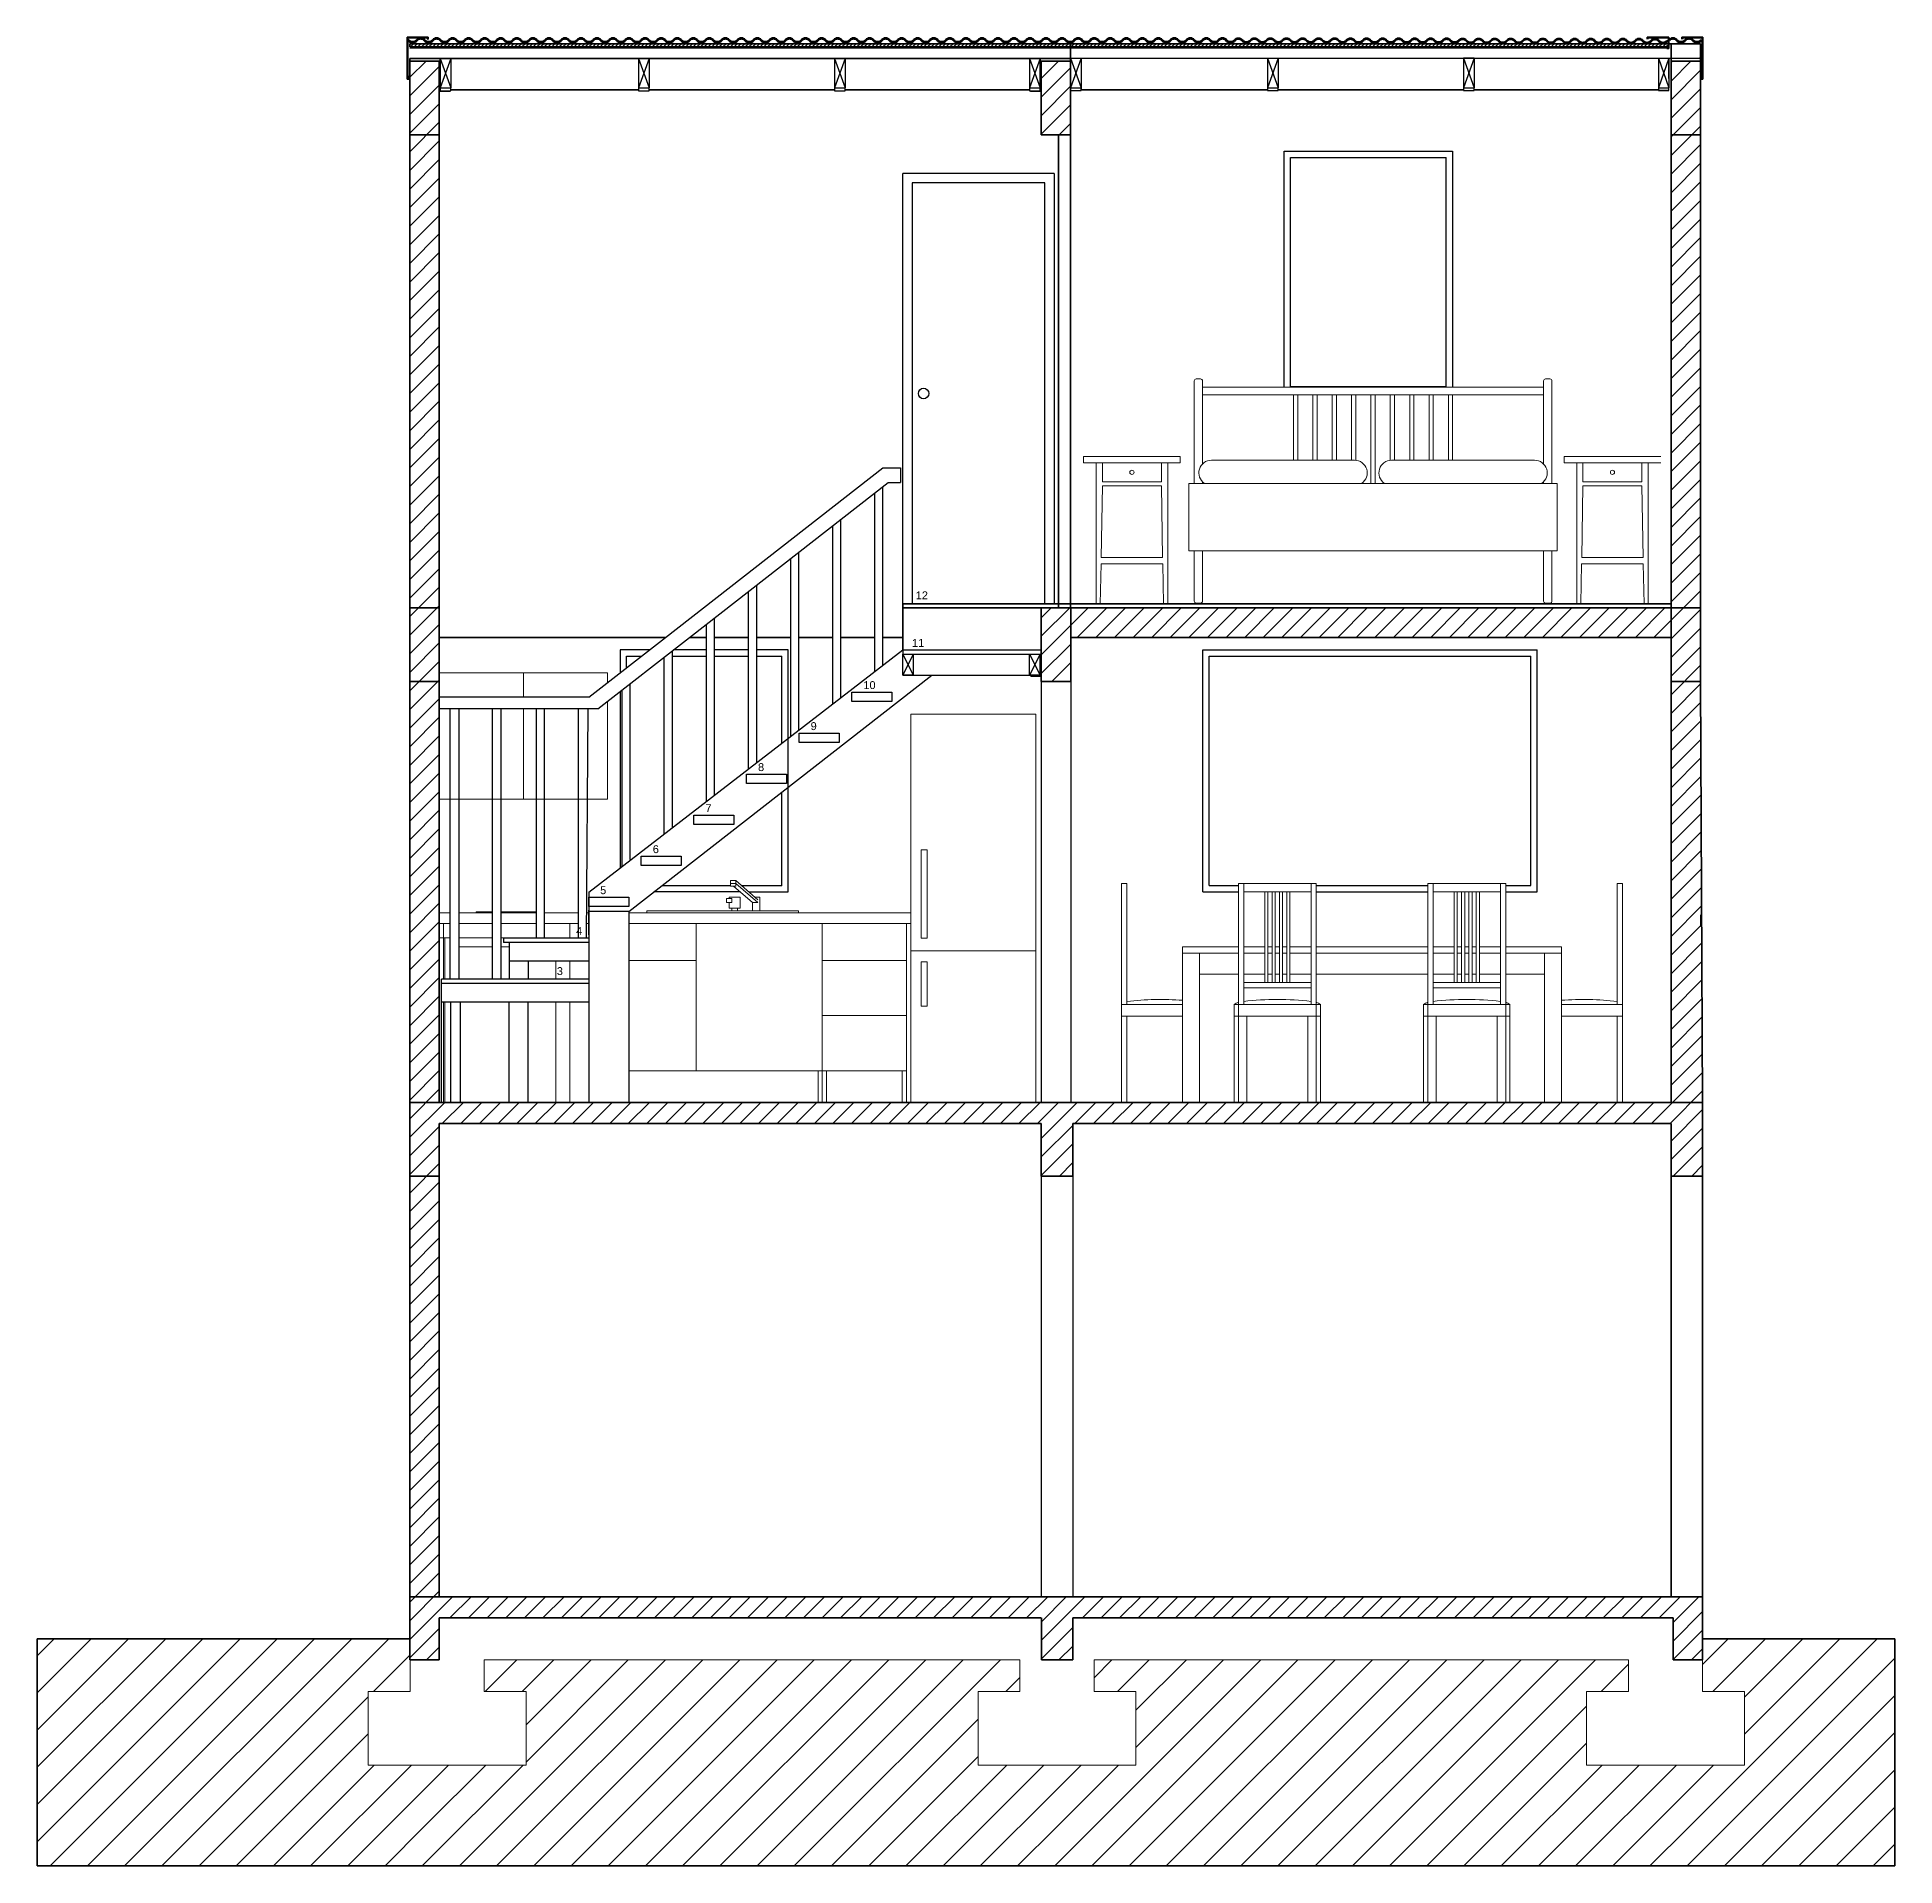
# Model space of a CAD drawing. Header units: metres. Extents: x -750 to 5274, y -2155 to 4360.
# Drawn here: x 876 to 1758, y 2094 to 2963 of the extents above; entities that cross this region are included whole.
import ezdxf

# ---------------------------------------------------------------- set-up
doc = ezdxf.new("R2010")
doc.units = ezdxf.units.M
doc.header["$LTSCALE"] = 5
doc.header["$MEASUREMENT"] = 0
for name, color, linetype, lineweight in [('A-ANNO-SYMB', 3, 'Continuous', 18), ('A-ANNO-TEXT', 3, 'Continuous', 18), ('A-ELEV-MBE1', 7, 'Continuous', 35), ('A-ELEV-MBE2', 4, 'Continuous', 25), ('A-FLOR-PATT', 8, 'Continuous', 18), ('A-FURN', 8, 'Continuous', 18), ('A-GLAZ-FULL', 4, 'Continuous', 25), ('A-SECT-MCUT', 7, 'Continuous', 35), ('A-SECT-PATT', 8, 'Continuous', 18), ('A-WALL-FULL', 7, 'Continuous', 35), ('Campitura', 116, 'Continuous', 25), ('Linee sottili', 5, 'Continuous', 25)]:
    doc.layers.add(name, color=color, linetype=linetype, lineweight=lineweight)
doc.styles.add('E-ARIAL', font='arial.ttf')

msp = doc.modelspace()

# ---------------------------------------------------------------- texts
at = {"layer": 'A-ANNO-TEXT', "style": 'E-ARIAL'}
for s, p in [('12', (1293.15, 2696.21)), ('11', (1291.38, 2673.6)), ('10', (1268.26, 2653.54)), ('9', (1243.22, 2634.04)), ('8', (1218.22, 2614.54)), ('7', (1193.22, 2595.04)), ('6', (1168.22, 2575.54)), ('5', (1143.22, 2556.04)), ('4', (1131.78, 2536.67)), ('3', (1122.62, 2517.6))]:
    msp.add_text(s, height=3.75, dxfattribs=at).set_placement(p)

# ---------------------------------------------------------------- hatches: boundary and pattern name
at = {"layer": 'Campitura'}
h = msp.add_hatch(dxfattribs=at)
h.set_pattern_fill('ANSI31', color=256, scale=50)
h.paths.add_polyline_path([(1667.03, 2457.07), (1485.49, 2457.07), (1485.49, 2457.07), (1483.49, 2457.07), (1479.49, 2457.07), (1450.49, 2457.07), (1450.49, 2457.07), (1446.49, 2457.07), (1393.49, 2457.07), (1393.49, 2457.07), (1390.99, 2457.07), (1052.78, 2457.07), (1052.78, 2422.07), (1066.78, 2422.07), (1066.78, 2422.13), (1066.78, 2447.07), (1352.79, 2447.07), (1352.79, 2422.07), (1367.79, 2422.07), (1367.79, 2447.07), (1652.03, 2447.07), (1652.03, 2422.07), (1667.03, 2422.07), (1667.03, 2422.13), (1667.03, 2447.07)])
h.paths.add_polyline_path([(1666.03, 2657.13), (1652.03, 2657.13), (1652.03, 2457.07), (1667.03, 2457.07)])
h.paths.add_polyline_path([(1666.03, 2692.13), (1652.03, 2692.13), (1652.03, 2657.13), (1666.03, 2657.13)])
h.paths.add_polyline_path([(1666.03, 2916.98), (1652.03, 2916.98), (1652.03, 2692.13), (1666.03, 2692.13)])
h.paths.add_polyline_path([(1652.03, 2692.13), (1366.78, 2692.13), (1366.78, 2678.07), (1652.03, 2678.07)])
h.paths.add_polyline_path([(1366.78, 2692.13), (1366.78, 2678.07), (1366.78, 2657.13), (1352.78, 2657.13), (1352.78, 2660.13), (1347.27, 2660.13), (1352.27, 2670.13), (1352.78, 2670.13), (1352.78, 2692.13)])
h.paths.add_polyline_path([(1066.73, 2916.98), (1052.73, 2916.98), (1052.73, 2692.21), (1052.73, 2692.13), (1066.73, 2692.13)])
h.paths.add_polyline_path([(1066.78, 2692.13), (1066.73, 2692.13), (1052.78, 2692.13), (1052.78, 2657.13), (1066.78, 2657.13), (1066.78, 2661.22)])
h.paths.add_polyline_path([(1066.78, 2657.13), (1052.78, 2657.13), (1052.78, 2457.07), (1066.78, 2457.07)])
h.paths.add_polyline_path([(1066.78, 2422.07), (1052.78, 2422.07), (1052.78, 2222.07), (1066.78, 2222.07)])
h.paths.add_polyline_path([(1667.03, 2222.07), (1367.79, 2222.07), (1352.86, 2222.07), (1066.78, 2222.07), (1052.78, 2222.07), (1052.78, 2192.07), (1052.92, 2192.07), (1066.78, 2192.07), (1066.78, 2212.07), (1352.86, 2212.07), (1352.86, 2192.07), (1367.79, 2192.07), (1367.79, 2212.07), (1653.03, 2212.07), (1653.03, 2192.07), (1667.03, 2192.07)])
h.paths.add_polyline_path([(1666.03, 2951.98), (1652.21, 2951.98), (1652.03, 2951.8), (1652.03, 2916.98), (1666.03, 2916.98)])
h.paths.add_polyline_path([(1066.78, 2951.98), (1052.81, 2951.98), (1052.78, 2916.98), (1066.78, 2916.98)])
h.paths.add_polyline_path([(1366.74, 2951.98), (1352.74, 2951.98), (1352.74, 2916.98), (1366.74, 2916.98)])

# ---------------------------------------------------------------- linework, layer by layer
at = {"layer": 'A-ANNO-SYMB'}
for p, q in [((1066.78, 2541.22), (1066.78, 2546.22)), ((1666.03, 2541.22), (1666.03, 2546.22)), ((1066.78, 2463.57), (1066.78, 2540.43))]:
    msp.add_line(p, q, dxfattribs=at)
at = {"layer": 'A-ANNO-SYMB', "ltscale": 0.003}
for p, q in [((1052.92, 2192.07), (1052.92, 2177.07)), ((1088.09, 2192.07), (1342.7, 2192.07)), ((1088.09, 2192.07), (1088.09, 2177.07)), ((1342.7, 2192.07), (1342.7, 2177.07)), ((1377.87, 2192.07), (1631.86, 2192.07)), ((1377.87, 2192.07), (1377.87, 2177.07)), ((1631.86, 2192.07), (1631.86, 2177.07)), ((1667.03, 2192.07), (1667.03, 2177.07)), ((1033, 2177.07), (1033, 2142.07)), ((1052.92, 2177.07), (1033, 2177.07)), ((1108, 2177.07), (1088.09, 2177.07)), ((1108, 2177.07), (1108, 2142.07)), ((1322.79, 2177.07), (1322.79, 2142.07)), ((1342.7, 2177.07), (1322.79, 2177.07)), ((1397.79, 2177.07), (1377.87, 2177.07)), ((1397.79, 2177.07), (1397.79, 2142.07)), ((1611.95, 2177.07), (1611.95, 2142.07)), ((1631.86, 2177.07), (1611.95, 2177.07)), ((1686.95, 2177.07), (1667.03, 2177.07)), ((1686.95, 2177.07), (1686.95, 2142.07)), ((1108, 2142.07), (1033, 2142.07)), ((1397.79, 2142.07), (1322.79, 2142.07)), ((1686.95, 2142.07), (1611.95, 2142.07))]:
    msp.add_line(p, q, dxfattribs=at)
at = {"layer": 'A-ELEV-MBE1'}
for p, q in [((1051.51, 2943.4), (1051.51, 2963.4)), ((1051.51, 2963.4), (1061.51, 2963.4)), ((1051.81, 2943.7), (1051.81, 2963.1)), ((1051.81, 2963.1), (1061.21, 2963.1)), ((1052.19, 2962.17), (1051.81, 2961.85)), ((1052.78, 2960.29), (1366.74, 2960.29)), ((1052.78, 2958.79), (1052.78, 2960.29)), ((1052.78, 2958.79), (1366.74, 2958.79)), ((1052.78, 2958.32), (1366.74, 2958.32)), ((1061.21, 2963.1), (1061.21, 2962.4)), ((1061.21, 2962.4), (1061.51, 2962.4)), ((1061.51, 2963.4), (1061.51, 2962.4)), ((1158.87, 2962.17), (1158.49, 2961.85)), ((1162.68, 2962.17), (1163.07, 2961.85)), ((1219.83, 2962.17), (1219.45, 2961.85)), ((1326.51, 2962.17), (1326.13, 2961.85)), ((1330.32, 2962.17), (1330.71, 2961.85)), ((1336.09, 2958.79), (1650.06, 2958.79)), ((1338.06, 2958.32), (1650.06, 2958.32)), ((1366.74, 2958.79), (1366.74, 2960.29)), ((1366.74, 2960.29), (1650.76, 2960.29)), ((1366.74, 2958.79), (1366.74, 2951.98)), ((1425.57, 2962.17), (1425.19, 2961.85)), ((1429.38, 2962.17), (1429.77, 2961.85)), ((1651.06, 2963.41), (1640.76, 2963.4)), ((1640.76, 2963.4), (1640.76, 2962.4)), ((1650.76, 2963.1), (1641.06, 2963.1)), ((1641.06, 2963.1), (1641.06, 2962.4)), ((1650.06, 2958.05), (1650.06, 2959.35)), ((1650.36, 2959.35), (1650.06, 2959.35)), ((1650.06, 2958.05), (1651.06, 2958.05)), ((1650.11, 2961.85), (1650.5, 2961.53)), ((1650.36, 2958.35), (1650.36, 2959.35)), ((1650.36, 2958.79), (1650.76, 2958.79)), ((1650.36, 2958.35), (1650.76, 2958.35)), ((1650.76, 2958.35), (1650.76, 2963.1)), ((1651.06, 2963.41), (1651.06, 2958.05)), ((1651.44, 2961.85), (1651.06, 2962.17)), ((1651.06, 2960.29), (1666.03, 2960.29)), ((1652.03, 2958.79), (1652.03, 2960.29)), ((1652.03, 2958.79), (1652.03, 2951.98)), ((1667.16, 2963.41), (1657.16, 2963.41)), ((1657.16, 2963.41), (1657.16, 2962.41)), ((1666.86, 2963.11), (1657.46, 2963.11)), ((1657.46, 2963.11), (1657.46, 2962.41)), ((1666.03, 2951.98), (1666.03, 2960.29)), ((1666.68, 2961.85), (1666.3, 2962.17)), ((1666.86, 2943.71), (1666.86, 2963.11)), ((1667.16, 2943.41), (1667.16, 2963.41)), ((1052.81, 2953.32), (1366.74, 2953.32)), ((1067.2, 2947.76), (1067.2, 2953.32)), ((1352.22, 2937.93), (1352.22, 2953.32)), ((1366.74, 2953.32), (1665.58, 2953.4)), ((1052.51, 2943.4), (1051.51, 2943.4)), ((1052.21, 2943.7), (1051.81, 2943.7)), ((1052.21, 2943.7), (1052.21, 2944.7)), ((1052.51, 2944.7), (1052.21, 2944.7)), ((1052.51, 2943.4), (1052.51, 2944.7)), ((1067.25, 2947.76), (1066.78, 2947.76)), ((1066.78, 2947.76), (1066.78, 2937.76)), ((1352.22, 2942.76), (1352.64, 2942.76)), ((1352.64, 2947.76), (1352.64, 2937.76)), ((1366.74, 2939.38), (1366.74, 2938.01)), ((1371.74, 2938.01), (1371.74, 2939.38)), ((1666.46, 2943.71), (1666.46, 2943.41)), ((1666.46, 2943.71), (1666.86, 2943.71)), ((1666.46, 2943.41), (1667.16, 2943.41)), ((1066.78, 2937.76), (1071.78, 2937.76)), ((1071.78, 2937.76), (1071.78, 2937.93)), ((1072.25, 2938.33), (1161.46, 2938.33)), ((1166.46, 2938.33), (1254.6, 2938.33)), ((1259.6, 2938.33), (1347.22, 2938.33)), ((1352.64, 2937.76), (1347.64, 2937.76)), ((1371.74, 2938.33), (1460.3, 2938.33)), ((1465.3, 2938.4), (1553.43, 2938.4)), ((1558.43, 2938.4), (1646.06, 2938.4)), ((1646.06, 2938.01), (1651.06, 2938.01)), ((1360.95, 2913.8), (1360.95, 2916.8)), ((1358.97, 2694.07), (1286.96, 2694.07)), ((1286.96, 2672.13), (1286.96, 2694.07)), ((1358.97, 2694.07), (1652.03, 2694.07)), ((1286.96, 2692.09), (1358.97, 2692.13)), ((1356.58, 2692.13), (1287.96, 2692.09)), ((1358.97, 2692.13), (1652.03, 2692.13)), ((1066.78, 2678.07), (1174.24, 2678.07)), ((1185.62, 2678.07), (1193.54, 2678.07)), ((1197.54, 2678.07), (1213.59, 2678.07)), ((1217.59, 2678.07), (1233.59, 2678.07)), ((1237.59, 2678.07), (1253.59, 2678.07)), ((1257.59, 2678.07), (1273.59, 2678.07)), ((1277.59, 2678.07), (1286.96, 2678.07)), ((1366.78, 2678.07), (1652.03, 2678.07)), ((1352.28, 2660.27), (1352.27, 2670.13)), ((1137.78, 2536.68), (1137.78, 2548.38)), ((1352.79, 2457.07), (1352.79, 2457.07)), ((1667.03, 2447.07), (1667.03, 2457.07)), ((1352.79, 2422.07), (1352.79, 2447.07)), ((1367.79, 2447.07), (1367.79, 2422.07)), ((1367.79, 2422.07), (1352.79, 2422.07)), ((875.71, 2202.07), (875.71, 2094.16)), ((875.71, 2202.07), (1052.78, 2202.07)), ((1758.38, 2202.07), (1667.03, 2202.07)), ((1758.38, 2202.07), (1758.38, 2094.16)), ((875.71, 2094.16), (1758.38, 2094.16))]:
    msp.add_line(p, q, dxfattribs=at)
at = {"layer": 'A-ELEV-MBE1', "ltscale": 0.03}
msp.add_line((1137.78, 2550.13), (1137.78, 2554.63), dxfattribs=at)
at = {"layer": 'A-ELEV-MBE1'}
for centre, radius, start, end in [((1054.1, 2963.73), 2.97, 219.42406, 320.57594), ((1054.1, 2963.73), 2.47, 219.42406, 320.57594), ((1057.91, 2960.6), 2.47, 39.42406, 140.57594), ((1057.91, 2960.6), 1.97, 39.42406, 140.57594), ((1061.72, 2963.73), 2.97, 219.42406, 320.57594), ((1061.72, 2963.73), 2.47, 219.42406, 320.57594), ((1065.53, 2960.6), 2.47, 39.42406, 140.57594), ((1065.53, 2960.6), 1.97, 39.42406, 140.57594), ((1069.34, 2963.73), 2.97, 219.42406, 320.57594), ((1069.34, 2963.73), 2.47, 219.42406, 320.57594), ((1073.15, 2960.6), 2.47, 39.42406, 140.57594), ((1073.15, 2960.6), 1.97, 39.42406, 140.57594), ((1076.96, 2963.73), 2.97, 219.42406, 320.57594), ((1076.96, 2963.73), 2.47, 219.42406, 320.57594), ((1080.77, 2960.6), 2.47, 39.42406, 140.57594), ((1080.77, 2960.6), 1.97, 39.42406, 140.57594), ((1084.58, 2963.73), 2.97, 219.42406, 320.57594), ((1084.58, 2963.73), 2.47, 219.42406, 320.57594), ((1088.39, 2960.6), 2.47, 39.42406, 140.57594), ((1088.39, 2960.6), 1.97, 39.42406, 140.57594), ((1092.2, 2963.73), 2.97, 219.42406, 320.57594), ((1092.2, 2963.73), 2.47, 219.42406, 320.57594), ((1096.01, 2960.6), 2.47, 39.42406, 140.57594), ((1096.01, 2960.6), 1.97, 39.42406, 140.57594), ((1099.82, 2963.73), 2.97, 219.42406, 320.57594), ((1099.82, 2963.73), 2.47, 219.42406, 320.57594), ((1103.63, 2960.6), 2.47, 39.42406, 140.57594), ((1103.63, 2960.6), 1.97, 39.42406, 140.57594), ((1107.44, 2963.73), 2.97, 219.42406, 320.57594), ((1107.44, 2963.73), 2.47, 219.42406, 320.57594), ((1111.25, 2960.6), 2.47, 39.42406, 140.57594), ((1111.25, 2960.6), 1.97, 39.42406, 140.57594), ((1115.06, 2963.73), 2.97, 219.42406, 320.57594), ((1115.06, 2963.73), 2.47, 219.42406, 320.57594), ((1118.87, 2960.6), 2.47, 39.42406, 140.57594), ((1118.87, 2960.6), 1.97, 39.42406, 140.57594), ((1122.68, 2963.73), 2.97, 219.42406, 320.57594), ((1122.68, 2963.73), 2.47, 219.42406, 320.57594), ((1126.49, 2960.6), 2.47, 39.42406, 140.57594), ((1126.49, 2960.6), 1.97, 39.42406, 140.57594), ((1130.3, 2963.73), 2.97, 219.42406, 320.57594), ((1130.3, 2963.73), 2.47, 219.42406, 320.57594), ((1134.11, 2960.6), 2.47, 39.42406, 140.57594), ((1134.11, 2960.6), 1.97, 39.42406, 140.57594), ((1137.92, 2963.73), 2.97, 219.42406, 320.57594), ((1137.92, 2963.73), 2.47, 219.42406, 320.57594), ((1141.73, 2960.6), 2.47, 39.42406, 140.57594), ((1141.73, 2960.6), 1.97, 39.42406, 140.57594), ((1145.54, 2963.73), 2.97, 219.42406, 320.57594), ((1145.54, 2963.73), 2.47, 219.42406, 320.57594), ((1149.35, 2960.6), 2.47, 39.42406, 140.57594), ((1149.35, 2960.6), 1.97, 39.42406, 140.57594), ((1153.16, 2963.73), 2.97, 219.42406, 320.57594), ((1153.16, 2963.73), 2.47, 219.42406, 320.57594), ((1156.97, 2960.6), 2.47, 39.42406, 140.57594), ((1156.97, 2960.6), 1.97, 39.42406, 140.57594), ((1160.78, 2963.73), 2.97, 219.42406, 320.57594), ((1160.78, 2963.73), 2.97, 219.42406, 320.57594), ((1160.78, 2963.73), 2.47, 219.42406, 320.57594), ((1160.78, 2963.73), 2.47, 219.42406, 320.57594), ((1164.59, 2960.6), 2.47, 39.42406, 140.57594), ((1164.59, 2960.6), 1.97, 39.42406, 140.57594), ((1168.4, 2963.73), 2.97, 219.42406, 320.57594), ((1168.4, 2963.73), 2.47, 219.42406, 320.57594), ((1172.21, 2960.6), 2.47, 39.42406, 140.57594), ((1172.21, 2960.6), 1.97, 39.42406, 140.57594), ((1176.02, 2963.73), 2.97, 219.42406, 320.57594), ((1176.02, 2963.73), 2.47, 219.42406, 320.57594), ((1179.83, 2960.6), 2.47, 39.42406, 140.57594), ((1179.83, 2960.6), 1.97, 39.42406, 140.57594), ((1183.64, 2963.73), 2.97, 219.42406, 320.57594), ((1183.64, 2963.73), 2.47, 219.42406, 320.57594), ((1187.45, 2960.6), 2.47, 39.42406, 140.57594), ((1187.45, 2960.6), 1.97, 39.42406, 140.57594), ((1191.26, 2963.73), 2.97, 219.42406, 320.57594), ((1191.26, 2963.73), 2.47, 219.42406, 320.57594), ((1195.07, 2960.6), 2.47, 39.42406, 140.57594), ((1195.07, 2960.6), 1.97, 39.42406, 140.57594), ((1198.88, 2963.73), 2.97, 219.42406, 320.57594), ((1198.88, 2963.73), 2.47, 219.42406, 320.57594), ((1202.69, 2960.6), 2.47, 39.42406, 140.57594), ((1202.69, 2960.6), 1.97, 39.42406, 140.57594), ((1206.5, 2963.73), 2.97, 219.42406, 320.57594), ((1206.5, 2963.73), 2.47, 219.42406, 320.57594), ((1210.31, 2960.6), 2.47, 39.42406, 140.57594), ((1210.31, 2960.6), 1.97, 39.42406, 140.57594), ((1214.12, 2963.73), 2.97, 219.42406, 320.57594), ((1214.12, 2963.73), 2.47, 219.42406, 320.57594), ((1217.93, 2960.6), 2.47, 39.42406, 140.57594), ((1217.93, 2960.6), 1.97, 39.42406, 140.57594), ((1221.74, 2963.73), 2.97, 219.42406, 320.57594), ((1221.74, 2963.73), 2.97, 219.42406, 320.57594), ((1221.74, 2963.73), 2.47, 219.42406, 320.57594), ((1221.74, 2963.73), 2.47, 219.42406, 320.57594), ((1225.55, 2960.6), 2.47, 39.42406, 140.57594), ((1225.55, 2960.6), 2.47, 39.42406, 140.57594), ((1225.55, 2960.6), 1.97, 39.42406, 140.57594), ((1225.55, 2960.6), 1.97, 39.42406, 140.57594), ((1229.36, 2963.73), 2.97, 219.42406, 320.57594), ((1229.36, 2963.73), 2.47, 219.42406, 320.57594), ((1233.17, 2960.6), 2.47, 39.42406, 140.57594), ((1233.17, 2960.6), 1.97, 39.42406, 140.57594), ((1236.98, 2963.73), 2.97, 219.42406, 320.57594), ((1236.98, 2963.73), 2.47, 219.42406, 320.57594), ((1240.79, 2960.6), 2.47, 39.42406, 140.57594), ((1240.79, 2960.6), 1.97, 39.42406, 140.57594), ((1244.6, 2963.73), 2.97, 219.42406, 320.57594), ((1244.6, 2963.73), 2.47, 219.42406, 320.57594), ((1248.41, 2960.6), 2.47, 39.42406, 140.57594), ((1248.41, 2960.6), 1.97, 39.42406, 140.57594), ((1252.22, 2963.73), 2.97, 219.42406, 320.57594), ((1252.22, 2963.73), 2.47, 219.42406, 320.57594), ((1256.03, 2960.6), 2.47, 39.42406, 140.57594), ((1256.03, 2960.6), 1.97, 39.42406, 140.57594), ((1259.84, 2963.73), 2.97, 219.42406, 320.57594), ((1259.84, 2963.73), 2.47, 219.42406, 320.57594), ((1263.65, 2960.6), 2.47, 39.42406, 140.57594), ((1263.65, 2960.6), 1.97, 39.42406, 140.57594), ((1267.46, 2963.73), 2.97, 219.42406, 320.57594), ((1267.46, 2963.73), 2.47, 219.42406, 320.57594), ((1271.27, 2960.6), 2.47, 39.42406, 140.57594), ((1271.27, 2960.6), 1.97, 39.42406, 140.57594), ((1275.08, 2963.73), 2.97, 219.42406, 320.57594), ((1275.08, 2963.73), 2.47, 219.42406, 320.57594), ((1278.89, 2960.6), 2.47, 39.42406, 140.57594), ((1278.89, 2960.6), 1.97, 39.42406, 140.57594), ((1282.7, 2963.73), 2.97, 219.42406, 320.57594), ((1282.7, 2963.73), 2.47, 219.42406, 320.57594), ((1286.51, 2960.6), 2.47, 39.42406, 140.57594), ((1286.51, 2960.6), 1.97, 39.42406, 140.57594), ((1290.32, 2963.73), 2.97, 219.42406, 320.57594), ((1290.32, 2963.73), 2.47, 219.42406, 320.57594), ((1294.13, 2960.6), 2.47, 39.42406, 140.57594), ((1294.13, 2960.6), 1.97, 39.42406, 140.57594), ((1297.94, 2963.73), 2.97, 219.42406, 320.57594), ((1297.94, 2963.73), 2.47, 219.42406, 320.57594), ((1301.75, 2960.6), 2.47, 39.42406, 140.57594), ((1301.75, 2960.6), 1.97, 39.42406, 140.57594), ((1305.56, 2963.73), 2.97, 219.42406, 320.57594), ((1305.56, 2963.73), 2.47, 219.42406, 320.57594), ((1309.37, 2960.6), 2.47, 39.42406, 140.57594), ((1309.37, 2960.6), 1.97, 39.42406, 140.57594), ((1313.18, 2963.73), 2.97, 219.42406, 320.57594), ((1313.18, 2963.73), 2.47, 219.42406, 320.57594), ((1316.99, 2960.6), 2.47, 39.42406, 140.57594), ((1316.99, 2960.6), 1.97, 39.42406, 140.57594), ((1320.8, 2963.73), 2.97, 219.42406, 320.57594), ((1320.8, 2963.73), 2.47, 219.42406, 320.57594), ((1324.61, 2960.6), 2.47, 39.42406, 140.57594), ((1324.61, 2960.6), 1.97, 39.42406, 140.57594), ((1328.42, 2963.73), 2.97, 219.42406, 320.57594), ((1328.42, 2963.73), 2.97, 219.42406, 320.57594), ((1328.42, 2963.73), 2.47, 219.42406, 320.57594), ((1328.42, 2963.73), 2.47, 219.42406, 320.57594), ((1332.23, 2960.6), 2.47, 39.42406, 140.57594), ((1332.23, 2960.6), 1.97, 39.42406, 140.57594), ((1336.04, 2963.73), 2.97, 219.42406, 320.57594), ((1336.04, 2963.73), 2.47, 219.42406, 320.57594), ((1339.85, 2960.6), 2.47, 39.42406, 140.57594), ((1339.85, 2960.6), 1.97, 39.42406, 140.57594), ((1343.66, 2963.73), 2.97, 219.42406, 320.57594), ((1343.66, 2963.73), 2.47, 219.42406, 320.57594), ((1347.47, 2960.6), 2.47, 39.42406, 140.57594), ((1347.47, 2960.6), 1.97, 39.42406, 140.57594), ((1351.28, 2963.73), 2.97, 219.42406, 320.57594), ((1351.28, 2963.73), 2.47, 219.42406, 320.57594), ((1355.09, 2960.6), 2.47, 39.42406, 140.57594), ((1355.09, 2960.6), 1.97, 39.42406, 140.57594), ((1358.9, 2963.73), 2.97, 219.42406, 320.57594), ((1358.9, 2963.73), 2.47, 219.42406, 320.57594), ((1362.71, 2960.6), 2.47, 39.42406, 140.57594), ((1362.71, 2960.6), 1.97, 39.42406, 140.57594), ((1366.52, 2963.73), 2.97, 219.42406, 323.14533), ((1366.52, 2963.73), 2.47, 219.42406, 322.93914), ((1370.33, 2960.6), 2.47, 39.42406, 140.57594), ((1370.33, 2960.6), 1.97, 39.42406, 140.57594), ((1374.14, 2963.73), 2.97, 219.42406, 320.57594), ((1374.14, 2963.73), 2.47, 219.42406, 320.57594), ((1377.95, 2960.6), 2.47, 39.42406, 140.57594), ((1377.95, 2960.6), 1.97, 39.42406, 140.57594), ((1381.76, 2963.73), 2.97, 219.42406, 320.57594), ((1381.76, 2963.73), 2.47, 219.42406, 320.57594), ((1385.57, 2960.6), 2.47, 39.42406, 140.57594), ((1385.57, 2960.6), 1.97, 39.42406, 140.57594), ((1389.38, 2963.73), 2.97, 219.42406, 320.57594), ((1389.38, 2963.73), 2.47, 219.42406, 320.57594), ((1393.19, 2960.6), 2.47, 39.42406, 140.57594), ((1393.19, 2960.6), 1.97, 39.42406, 140.57594), ((1397, 2963.73), 2.97, 219.42406, 320.57594), ((1397, 2963.73), 2.47, 219.42406, 320.57594), ((1400.81, 2960.6), 2.47, 39.42406, 140.57594), ((1400.81, 2960.6), 1.97, 39.42406, 140.57594), ((1404.62, 2963.73), 2.97, 219.42406, 320.57594), ((1404.62, 2963.73), 2.47, 219.42406, 320.57594), ((1408.43, 2960.6), 2.47, 39.42406, 140.57594), ((1408.43, 2960.6), 1.97, 39.42406, 140.57594), ((1412.24, 2963.73), 2.97, 219.42406, 320.57594), ((1412.24, 2963.73), 2.47, 219.42406, 320.57594), ((1416.05, 2960.6), 2.47, 39.42406, 140.57594), ((1416.05, 2960.6), 1.97, 39.42406, 140.57594), ((1419.86, 2963.73), 2.97, 219.42406, 320.57594), ((1419.86, 2963.73), 2.47, 219.42406, 320.57594), ((1423.67, 2960.6), 2.47, 39.42406, 140.57594), ((1423.67, 2960.6), 1.97, 39.42406, 140.57594), ((1427.48, 2963.73), 2.97, 219.42406, 320.57594), ((1427.48, 2963.73), 2.97, 219.42406, 320.57594), ((1427.48, 2963.73), 2.47, 219.42406, 320.57594), ((1427.48, 2963.73), 2.47, 219.42406, 320.57594), ((1431.29, 2960.6), 2.47, 39.42406, 140.57594), ((1431.29, 2960.6), 1.97, 39.42406, 140.57594), ((1435.1, 2963.73), 2.97, 219.42406, 320.57594), ((1435.1, 2963.73), 2.47, 219.42406, 320.57594), ((1438.91, 2960.6), 2.47, 39.42406, 140.57594), ((1438.91, 2960.6), 1.97, 39.42406, 140.57594), ((1442.72, 2963.73), 2.97, 219.42406, 320.57594), ((1442.72, 2963.73), 2.47, 219.42406, 320.57594), ((1446.47, 2960.52), 2.47, 39.42406, 140.57594), ((1446.47, 2960.52), 1.97, 39.42406, 140.57594), ((1450.28, 2963.65), 2.97, 219.42406, 320.57594), ((1450.28, 2963.65), 2.47, 219.42406, 320.57594), ((1454.09, 2960.52), 2.47, 39.42406, 140.57594), ((1454.09, 2960.52), 1.97, 39.42406, 140.57594), ((1457.9, 2963.65), 2.97, 219.42406, 320.57594), ((1457.9, 2963.65), 2.47, 219.42406, 320.57594), ((1461.71, 2960.52), 2.47, 39.42406, 140.57594), ((1461.71, 2960.52), 1.97, 39.42406, 140.57594), ((1465.52, 2963.65), 2.97, 219.42406, 320.57594), ((1465.52, 2963.65), 2.47, 219.42406, 320.57594), ((1469.33, 2960.52), 2.47, 39.42406, 140.57594), ((1469.33, 2960.52), 1.97, 39.42406, 140.57594), ((1473.14, 2963.65), 2.97, 219.42406, 320.57594), ((1473.14, 2963.65), 2.47, 219.42406, 320.57594), ((1476.95, 2960.52), 2.47, 39.42406, 140.57594), ((1476.95, 2960.52), 1.97, 39.42406, 140.57594), ((1480.76, 2963.65), 2.97, 219.42406, 320.57594), ((1480.76, 2963.65), 2.47, 219.42406, 320.57594), ((1484.57, 2960.52), 2.47, 39.42406, 140.57594), ((1484.57, 2960.52), 1.97, 39.42406, 140.57594), ((1488.38, 2963.65), 2.97, 219.42406, 320.57594), ((1488.38, 2963.65), 2.47, 219.42406, 320.57594), ((1492.19, 2960.52), 2.47, 39.42406, 140.57594), ((1492.19, 2960.52), 1.97, 39.42406, 140.57594), ((1496, 2963.65), 2.97, 219.42406, 320.57594), ((1496, 2963.65), 2.47, 219.42406, 320.57594), ((1499.74, 2960.44), 2.47, 39.42406, 140.57594), ((1499.74, 2960.44), 1.97, 39.42406, 140.57594), ((1503.55, 2963.57), 2.97, 219.42406, 320.57594), ((1503.55, 2963.57), 2.47, 219.42406, 320.57594), ((1507.36, 2960.44), 2.47, 39.42406, 140.57594), ((1507.36, 2960.44), 1.97, 39.42406, 140.57594), ((1511.17, 2963.57), 2.97, 219.42406, 320.57594), ((1511.17, 2963.57), 2.47, 219.42406, 320.57594), ((1514.98, 2960.44), 2.47, 39.42406, 140.57594), ((1514.98, 2960.44), 1.97, 39.42406, 140.57594), ((1518.79, 2963.57), 2.97, 219.42406, 320.57594), ((1518.79, 2963.57), 2.47, 219.42406, 320.57594), ((1522.6, 2960.44), 2.47, 39.42406, 140.57594), ((1522.6, 2960.44), 1.97, 39.42406, 140.57594), ((1526.41, 2963.57), 2.97, 219.42406, 320.57594), ((1526.41, 2963.57), 2.47, 219.42406, 320.57594), ((1530.22, 2960.44), 2.47, 39.42406, 140.57594), ((1530.22, 2960.44), 1.97, 39.42406, 140.57594), ((1534.03, 2963.57), 2.97, 219.42406, 320.57594), ((1534.03, 2963.57), 2.47, 219.42406, 320.57594), ((1537.84, 2960.44), 2.47, 39.42406, 140.57594), ((1537.84, 2960.44), 1.97, 39.42406, 140.57594), ((1541.65, 2963.57), 2.97, 219.42406, 320.57594), ((1541.65, 2963.57), 2.47, 219.42406, 320.57594), ((1545.46, 2960.44), 2.47, 39.42406, 140.57594), ((1545.46, 2960.44), 1.97, 39.42406, 140.57594), ((1549.27, 2963.57), 2.97, 219.42406, 320.57594), ((1549.27, 2963.57), 2.47, 219.42406, 320.57594), ((1553.02, 2960.36), 2.47, 39.42406, 140.57594), ((1553.02, 2960.36), 1.97, 39.42406, 140.57594), ((1556.83, 2963.49), 2.97, 219.42406, 320.57594), ((1556.83, 2963.49), 2.47, 219.42406, 320.57594), ((1560.64, 2960.36), 2.47, 39.42406, 140.57594), ((1560.64, 2960.36), 1.97, 39.42406, 140.57594), ((1564.45, 2963.49), 2.97, 219.42406, 320.57594), ((1564.45, 2963.49), 2.47, 219.42406, 320.57594), ((1568.26, 2960.36), 2.47, 39.42406, 140.57594), ((1568.26, 2960.36), 1.97, 39.42406, 140.57594), ((1572.07, 2963.49), 2.97, 219.42406, 320.57594), ((1572.07, 2963.49), 2.47, 219.42406, 320.57594), ((1575.88, 2960.36), 2.47, 39.42406, 140.57594), ((1575.88, 2960.36), 1.97, 39.42406, 140.57594), ((1579.69, 2963.49), 2.97, 219.42406, 320.57594), ((1579.69, 2963.49), 2.47, 219.42406, 320.57594), ((1583.5, 2960.36), 2.47, 39.42406, 140.57594), ((1583.5, 2960.36), 1.97, 39.42406, 140.57594), ((1587.31, 2963.49), 2.97, 219.42406, 320.57594), ((1587.31, 2963.49), 2.47, 219.42406, 320.57594), ((1591.12, 2960.36), 2.47, 39.42406, 140.57594), ((1591.12, 2960.36), 1.97, 39.42406, 140.57594), ((1594.93, 2963.49), 2.97, 219.42406, 320.57594), ((1594.93, 2963.49), 2.47, 219.42406, 320.57594), ((1598.74, 2960.36), 2.47, 39.42406, 140.57594), ((1598.74, 2960.36), 1.97, 39.42406, 140.57594), ((1602.55, 2963.49), 2.97, 219.42406, 320.57594), ((1602.55, 2963.49), 2.47, 219.42406, 320.57594), ((1606.3, 2960.28), 2.47, 39.42406, 140.57594), ((1606.3, 2960.28), 1.97, 39.42406, 140.57594), ((1610.11, 2963.41), 2.97, 219.42406, 320.57594), ((1610.11, 2963.41), 2.47, 219.42406, 320.57594), ((1613.92, 2960.28), 2.47, 39.42406, 140.57594), ((1613.92, 2960.28), 1.97, 39.42406, 140.57594), ((1617.73, 2963.41), 2.97, 219.42406, 320.57594), ((1617.73, 2963.41), 2.47, 219.42406, 320.57594), ((1621.54, 2960.28), 2.47, 39.42406, 140.57594), ((1621.54, 2960.28), 1.97, 39.42406, 140.57594), ((1625.35, 2963.41), 2.97, 219.42406, 320.57594), ((1625.35, 2963.41), 2.47, 219.42406, 320.57594), ((1629.16, 2960.28), 2.47, 39.42406, 140.57594), ((1629.16, 2960.28), 1.97, 39.42406, 140.57594), ((1632.97, 2963.41), 2.97, 219.42406, 320.57594), ((1632.97, 2963.41), 2.47, 219.42406, 320.57594), ((1636.78, 2960.28), 2.47, 39.42406, 140.57594), ((1636.78, 2960.28), 1.97, 39.42406, 140.57594), ((1640.59, 2963.41), 2.97, 219.42406, 320.57594), ((1640.59, 2963.41), 2.47, 219.42406, 320.57594), ((1644.4, 2960.28), 2.47, 39.42406, 140.57594), ((1644.4, 2960.28), 1.97, 39.42406, 140.57594), ((1648.21, 2963.41), 2.97, 219.42406, 320.57594), ((1648.21, 2963.41), 2.47, 219.42406, 320.57594), ((1652.96, 2960.6), 2.47, 39.42406, 140.57594), ((1652.96, 2960.6), 1.97, 39.42406, 140.57594), ((1656.77, 2963.73), 2.97, 219.42406, 320.57594), ((1656.77, 2963.73), 2.47, 219.42406, 320.57594), ((1660.58, 2960.6), 2.47, 39.42406, 140.57594), ((1660.58, 2960.6), 1.97, 39.42406, 140.57594), ((1664.39, 2963.73), 2.97, 219.42406, 320.57594), ((1664.39, 2963.73), 2.47, 219.42406, 320.57594)]:
    msp.add_arc(centre, radius, start, end, dxfattribs=at)
at = {"layer": 'A-ELEV-MBE2'}
for p, q in [((1174.25, 2678.08), (1277.59, 2758.68)), ((1291.46, 2760.62), (1291.46, 2694.07)), ((1185.63, 2678.08), (1279.99, 2751.68)), ((1273.59, 2746.69), (1273.59, 2678.07)), ((1277.59, 2678.07), (1277.59, 2749.81)), ((1253.59, 2731.09), (1253.59, 2678.07)), ((1257.59, 2678.07), (1257.59, 2734.21)), ((1233.59, 2715.49), (1233.59, 2678.07)), ((1237.59, 2678.07), (1237.59, 2718.61)), ((1217.59, 2678.07), (1217.59, 2703.01)), ((1213.59, 2699.89), (1213.59, 2678.07)), ((1193.54, 2684.25), (1193.54, 2600.05)), ((1197.54, 2603.14), (1197.54, 2687.37)), ((1137.78, 2649.63), (1174.25, 2678.08)), ((1142.09, 2644.12), (1185.63, 2678.08)), ((1213.59, 2678.07), (1213.59, 2615.52)), ((1217.59, 2618.6), (1217.59, 2678.07)), ((1233.59, 2678.07), (1233.59, 2630.95)), ((1237.59, 2634.04), (1237.59, 2678.07)), ((1253.59, 2678.07), (1253.59, 2646.38)), ((1257.59, 2649.47), (1257.59, 2678.07)), ((1273.59, 2678.07), (1273.59, 2661.82)), ((1277.59, 2664.9), (1277.59, 2678.07)), ((1137.78, 2557.02), (1286.96, 2672.13)), ((1173.54, 2668.65), (1173.54, 2584.62)), ((1177.54, 2587.71), (1177.54, 2671.77)), ((1286.96, 2672.13), (1286.96, 2670.13)), ((1313.69, 2670.13), (1352.78, 2670.13)), ((1156.78, 2547.74), (1300.87, 2660.13)), ((1300.87, 2660.13), (1352.78, 2660.13)), ((1347.78, 2659.63), (1347.78, 2660.13)), ((1347.78, 2660.13), (1352.28, 2660.13)), ((1347.78, 2659.63), (1352.78, 2659.63)), ((1352.28, 2660.13), (1352.28, 2664.63)), ((1352.28, 2664.63), (1352.78, 2664.63)), ((1352.78, 2659.63), (1352.78, 2664.63)), ((1137.78, 2649.63), (1066.78, 2649.63)), ((1153.54, 2653.05), (1153.54, 2569.32)), ((1157.54, 2572.44), (1157.54, 2656.17)), ((1142.09, 2644.12), (1066.78, 2644.12)), ((1072.01, 2515.63), (1072.01, 2644.12)), ((1076.01, 2644.12), (1076.01, 2515.63)), ((1092.01, 2515.63), (1092.01, 2644.12)), ((1096.01, 2644.12), (1096.01, 2515.63)), ((1112.78, 2644.12), (1112.78, 2535.13)), ((1116.78, 2535.13), (1116.78, 2644.12)), ((1132.78, 2644.12), (1132.78, 2535.13)), ((1136.78, 2535.13), (1137.54, 2644.12)), ((1137.78, 2557.02), (1137.78, 2457.13)), ((1156.78, 2547.79), (1137.78, 2547.79)), ((1156.78, 2547.74), (1156.78, 2457.13)), ((1097.36, 2535.13), (1097.36, 2533.13)), ((1137.78, 2535.13), (1097.36, 2535.13)), ((1137.78, 2533.13), (1097.36, 2533.13)), ((1099.96, 2533.13), (1099.96, 2515.63)), ((1067.78, 2513.63), (1067.78, 2515.63)), ((1137.78, 2515.63), (1067.78, 2515.63)), ((1137.78, 2524.13), (1099.96, 2524.13)), ((1108.96, 2524.13), (1108.96, 2515.63)), ((1067.78, 2457.07), (1067.78, 2513.63)), ((1137.78, 2513.63), (1067.78, 2513.63)), ((1137.78, 2504.63), (1067.78, 2504.63)), ((1072.3, 2457.13), (1072.3, 2504.63)), ((1076.78, 2457.13), (1076.78, 2504.63)), ((1099.96, 2457.13), (1099.96, 2504.63)), ((1108.96, 2457.13), (1108.96, 2504.63))]:
    msp.add_line(p, q, dxfattribs=at)
at = {"layer": 'A-ELEV-MBE2', "ltscale": 0.03}
for p, q in [((1286.96, 2672.13), (1352.78, 2672.13)), ((1286.96, 2670.13), (1313.69, 2670.13)), ((1291.96, 2670.13), (1286.96, 2660.13)), ((1286.96, 2670.13), (1291.96, 2660.13)), ((1286.96, 2660.13), (1286.96, 2670.13)), ((1286.96, 2670.13), (1291.96, 2670.13)), ((1291.96, 2670.13), (1291.96, 2660.13)), ((1352.27, 2670.13), (1347.27, 2660.13)), ((1347.27, 2660.13), (1347.27, 2670.13)), ((1347.27, 2670.13), (1352.27, 2670.13)), ((1347.27, 2670.11), (1352.27, 2660.11)), ((1352.27, 2670.13), (1352.27, 2660.13)), ((1286.96, 2660.13), (1300.87, 2660.13)), ((1291.96, 2660.13), (1286.96, 2660.13)), ((1352.27, 2660.13), (1347.27, 2660.13)), ((1262.78, 2652.13), (1281.78, 2652.13)), ((1262.78, 2647.63), (1262.78, 2652.13)), ((1281.78, 2652.13), (1281.78, 2647.63)), ((1281.78, 2647.63), (1262.78, 2647.63)), ((1237.78, 2632.63), (1256.78, 2632.63)), ((1237.78, 2628.13), (1237.78, 2632.63)), ((1256.78, 2632.63), (1256.78, 2628.13)), ((1256.78, 2628.13), (1237.78, 2628.13)), ((1212.78, 2613.13), (1231.78, 2613.13)), ((1212.78, 2608.63), (1212.78, 2613.13)), ((1231.78, 2613.13), (1231.78, 2608.63)), ((1231.78, 2608.63), (1212.78, 2608.63)), ((1187.78, 2593.63), (1206.78, 2593.63)), ((1187.78, 2589.13), (1187.78, 2593.63)), ((1206.78, 2589.13), (1187.78, 2589.13)), ((1206.78, 2593.63), (1206.78, 2589.13)), ((1162.78, 2574.13), (1181.78, 2574.13)), ((1162.78, 2569.63), (1162.78, 2574.13)), ((1181.78, 2569.63), (1162.78, 2569.63)), ((1181.78, 2574.13), (1181.78, 2569.63)), ((1137.78, 2554.63), (1156.78, 2554.63)), ((1156.78, 2554.63), (1156.78, 2550.13)), ((1156.78, 2550.13), (1137.78, 2550.13))]:
    msp.add_line(p, q, dxfattribs=at)
at = {"layer": 'A-FLOR-PATT', "linetype": 'Continuous'}
for p, q in [((875.71, 2194.03), (883.74, 2202.07)), ((875.71, 2176.35), (901.42, 2202.07)), ((875.71, 2158.68), (919.1, 2202.07)), ((875.71, 2141), (936.77, 2202.07)), ((875.71, 2123.32), (954.45, 2202.07)), ((875.71, 2105.64), (972.13, 2202.07)), ((881.9, 2094.16), (989.81, 2202.07)), ((899.58, 2094.16), (1007.49, 2202.07)), ((917.25, 2094.16), (1025.16, 2202.07)), ((934.93, 2094.16), (1042.84, 2202.07)), ((1660.29, 2112.4), (1749.95, 2202.07)), ((1667.03, 2189.86), (1679.24, 2202.07)), ((1671.91, 2177.07), (1696.91, 2202.07)), ((1686.95, 2174.42), (1714.59, 2202.07)), ((1686.95, 2156.74), (1732.27, 2202.07)), ((1035.52, 2177.07), (1052.78, 2194.33)), ((1076.35, 2094.16), (1174.26, 2192.07)), ((1088.55, 2177.07), (1103.55, 2192.07)), ((1094.03, 2094.16), (1191.94, 2192.07)), ((1106.23, 2177.07), (1121.23, 2192.07)), ((1108, 2161.16), (1138.91, 2192.07)), ((1108, 2143.48), (1156.58, 2192.07)), ((1111.71, 2094.16), (1209.62, 2192.07)), ((1129.39, 2094.16), (1227.3, 2192.07)), ((1147.06, 2094.16), (1244.97, 2192.07)), ((1164.74, 2094.16), (1262.65, 2192.07)), ((1182.42, 2094.16), (1280.33, 2192.07)), ((1200.1, 2094.16), (1298.01, 2192.07)), ((1217.77, 2094.16), (1315.68, 2192.07)), ((1235.45, 2094.16), (1333.36, 2192.07)), ((1360.29, 2095.25), (1457.11, 2192.07)), ((1376.87, 2094.16), (1474.78, 2192.07)), ((1377.87, 2183.54), (1386.39, 2192.07)), ((1389.07, 2177.07), (1404.07, 2192.07)), ((1394.55, 2094.16), (1492.46, 2192.07)), ((1397.79, 2168.1), (1421.75, 2192.07)), ((1397.79, 2150.42), (1439.43, 2192.07)), ((1412.23, 2094.16), (1510.14, 2192.07)), ((1429.91, 2094.16), (1527.82, 2192.07)), ((1447.58, 2094.16), (1545.49, 2192.07)), ((1465.26, 2094.16), (1563.17, 2192.07)), ((1482.94, 2094.16), (1580.85, 2192.07)), ((1500.62, 2094.16), (1598.53, 2192.07)), ((1518.29, 2094.16), (1616.2, 2192.07)), ((1618.88, 2177.07), (1631.86, 2190.05)), ((1660.29, 2094.73), (1758.38, 2192.82)), ((1336.04, 2177.07), (1342.7, 2183.73)), ((952.61, 2094.16), (1033, 2174.55)), ((1677.39, 2094.16), (1758.38, 2175.14)), ((1253.13, 2094.16), (1322.79, 2163.81)), ((1535.97, 2094.16), (1611.95, 2170.13)), ((970.29, 2094.16), (1033, 2156.87)), ((1695.07, 2094.16), (1758.38, 2157.47)), ((1270.81, 2094.16), (1322.79, 2146.13)), ((1553.65, 2094.16), (1611.95, 2152.45)), ((987.96, 2094.16), (1035.87, 2142.07)), ((1005.64, 2094.16), (1053.55, 2142.07)), ((1059.79, 2130.63), (1071.23, 2142.07)), ((1059.79, 2112.95), (1088.91, 2142.07)), ((1059.79, 2095.27), (1106.58, 2142.07)), ((1288.49, 2094.16), (1336.39, 2142.07)), ((1306.16, 2094.16), (1354.07, 2142.07)), ((1360.29, 2130.6), (1371.75, 2142.07)), ((1360.29, 2112.92), (1389.43, 2142.07)), ((1571.33, 2094.16), (1619.24, 2142.07)), ((1589.01, 2094.16), (1636.91, 2142.07)), ((1606.68, 2094.16), (1654.59, 2142.07)), ((1660.29, 2130.08), (1672.27, 2142.07)), ((1712.75, 2094.16), (1758.38, 2139.79)), ((1023.32, 2094.16), (1059.79, 2130.63)), ((1323.84, 2094.16), (1360.29, 2130.6)), ((1624.36, 2094.16), (1660.29, 2130.08)), ((1730.43, 2094.16), (1758.38, 2122.11)), ((1041, 2094.16), (1059.79, 2112.95)), ((1341.52, 2094.16), (1360.29, 2112.92)), ((1642.04, 2094.16), (1660.29, 2112.4)), ((1748.1, 2094.16), (1758.38, 2104.43)), ((1058.68, 2094.16), (1059.79, 2095.27)), ((1359.2, 2094.16), (1360.29, 2095.25)), ((1659.72, 2094.16), (1660.29, 2094.73))]:
    msp.add_line(p, q, dxfattribs=at)
at = {"layer": 'A-FURN'}
for p, q in [((1425.46, 2751.31), (1425.46, 2799.98)), ((1426.46, 2800.98), (1428.46, 2800.98)), ((1429.46, 2760.55), (1429.46, 2799.98)), ((1591.46, 2760.55), (1591.46, 2799.98)), ((1594.46, 2800.98), (1592.46, 2800.98)), ((1595.46, 2751.31), (1595.46, 2799.98)), ((1429.46, 2797.06), (1591.46, 2797.06)), ((1429.46, 2793.46), (1591.46, 2793.46)), ((1472.66, 2762.31), (1472.66, 2793.46)), ((1474.66, 2762.31), (1474.66, 2793.46)), ((1481.86, 2762.31), (1481.86, 2793.46)), ((1483.86, 2762.31), (1483.86, 2793.46)), ((1491.06, 2762.31), (1491.06, 2793.46)), ((1493.06, 2762.31), (1493.06, 2793.46)), ((1500.26, 2762.31), (1500.26, 2793.46)), ((1502.26, 2762.31), (1502.26, 2793.46)), ((1509.46, 2751.31), (1509.46, 2793.46)), ((1511.46, 2751.31), (1511.46, 2793.46)), ((1518.66, 2762.31), (1518.66, 2793.46)), ((1520.66, 2762.31), (1520.66, 2793.46)), ((1527.86, 2762.31), (1527.86, 2793.46)), ((1529.86, 2762.31), (1529.86, 2793.46)), ((1537.06, 2762.31), (1537.06, 2793.46)), ((1539.06, 2762.31), (1539.06, 2793.46)), ((1546.26, 2762.31), (1546.26, 2793.46)), ((1548.26, 2762.31), (1548.26, 2793.46)), ((1372.87, 2761.07), (1372.87, 2764.07)), ((1372.87, 2764.07), (1418.87, 2764.07)), ((1418.87, 2764.07), (1418.87, 2761.07)), ((1601.2, 2764.07), (1647.2, 2764.07)), ((1601.2, 2761.07), (1601.2, 2764.07)), ((1372.87, 2761.07), (1418.87, 2761.07)), ((1378.87, 2761.07), (1378.87, 2694.07)), ((1381.87, 2761.07), (1381.87, 2752.07)), ((1409.87, 2761.07), (1409.87, 2752.07)), ((1412.87, 2761.07), (1412.87, 2694.07)), ((1433.7, 2762.31), (1501.7, 2762.31)), ((1587.23, 2762.31), (1519.23, 2762.31)), ((1601.2, 2761.07), (1647.2, 2761.07)), ((1607.2, 2761.07), (1607.2, 2694.07)), ((1610.2, 2761.07), (1610.2, 2752.07)), ((1638.2, 2761.07), (1638.2, 2752.07)), ((1641.2, 2761.07), (1641.2, 2694.07)), ((1381.87, 2750.07), (1381.26, 2716.07)), ((1381.87, 2752.07), (1409.87, 2752.07)), ((1381.87, 2750.07), (1409.87, 2750.07)), ((1410.48, 2716.07), (1409.87, 2750.07)), ((1422.96, 2719.31), (1422.96, 2751.31)), ((1422.96, 2751.31), (1597.96, 2751.31)), ((1429.46, 2751.31), (1429.46, 2752.06)), ((1591.46, 2751.31), (1591.46, 2752.06)), ((1597.96, 2719.31), (1597.96, 2751.31)), ((1610.2, 2750.07), (1609.59, 2716.07)), ((1610.2, 2752.07), (1638.2, 2752.07)), ((1610.2, 2750.07), (1638.2, 2750.07)), ((1638.81, 2716.07), (1638.2, 2750.07)), ((1597.96, 2719.31), (1422.96, 2719.31)), ((1425.46, 2719.31), (1425.46, 2695.31)), ((1429.46, 2719.31), (1429.46, 2695.31)), ((1591.46, 2719.31), (1591.46, 2695.31)), ((1595.46, 2719.31), (1595.46, 2695.31)), ((1381.21, 2713.07), (1380.87, 2694.07)), ((1410.53, 2713.07), (1381.21, 2713.07)), ((1381.26, 2716.07), (1410.48, 2716.07)), ((1410.87, 2694.07), (1410.53, 2713.07)), ((1609.54, 2713.07), (1609.2, 2694.07)), ((1638.86, 2713.07), (1609.54, 2713.07)), ((1609.59, 2716.07), (1638.81, 2716.07)), ((1639.2, 2694.07), (1638.86, 2713.07)), ((1426.46, 2694.31), (1428.46, 2694.31)), ((1594.46, 2694.31), (1592.46, 2694.31)), ((1146.78, 2661.22), (1066.78, 2661.22)), ((1066.78, 2661.22), (1066.78, 2601.22)), ((1106.78, 2649.63), (1106.78, 2661.22)), ((1146.78, 2656.65), (1146.78, 2661.22)), ((1106.78, 2601.22), (1106.78, 2644.12)), ((1146.78, 2601.22), (1146.78, 2647.78)), ((1290.78, 2457.13), (1290.78, 2641.63)), ((1290.78, 2641.63), (1350.28, 2641.63)), ((1350.28, 2457.13), (1350.28, 2641.63)), ((1066.78, 2601.22), (1146.78, 2601.22)), ((1295.78, 2577.16), (1295.78, 2535.08)), ((1298.59, 2577.16), (1295.78, 2577.16)), ((1298.59, 2535.08), (1298.59, 2577.16)), ((1205.14, 2562.48), (1205.14, 2561.18)), ((1207.75, 2562.48), (1205.14, 2562.48)), ((1205.14, 2561.18), (1205.14, 2559.87)), ((1205.14, 2561.18), (1207.75, 2561.18)), ((1205.14, 2559.87), (1207.75, 2559.87)), ((1206.6, 2559.88), (1215.58, 2552.05)), ((1207.75, 2561.18), (1207.75, 2562.48)), ((1218.18, 2553.35), (1207.75, 2562.48)), ((1207.75, 2559.87), (1207.75, 2561.18)), ((1207.75, 2561.18), (1218.18, 2552.05)), ((1390.99, 2457.07), (1390.99, 2561.07)), ((1390.99, 2561.07), (1393.49, 2561.07)), ((1393.49, 2561.07), (1393.49, 2503.57)), ((1446.49, 2557.07), (1446.49, 2561.07)), ((1446.49, 2561.07), (1483.49, 2561.07)), ((1448.99, 2561.07), (1448.99, 2503.57)), ((1480.99, 2561.07), (1480.99, 2503.57)), ((1483.49, 2561.07), (1483.49, 2557.07)), ((1536.49, 2557.07), (1536.49, 2561.07)), ((1536.49, 2561.07), (1573.49, 2561.07)), ((1538.99, 2561.07), (1538.99, 2503.57)), ((1570.99, 2561.07), (1570.99, 2503.57)), ((1573.49, 2561.07), (1573.49, 2557.07)), ((1628.99, 2561.07), (1626.49, 2561.07)), ((1626.49, 2561.07), (1626.49, 2503.57)), ((1628.99, 2457.07), (1628.99, 2561.07)), ((1215.58, 2552.05), (1215.58, 2548.13)), ((1215.58, 2552.05), (1218.18, 2552.05)), ((1219.03, 2554.65), (1216.7, 2554.65)), ((1219.03, 2554.65), (1219.03, 2548.13)), ((1446.49, 2557.07), (1446.49, 2503.57)), ((1480.99, 2557.07), (1448.99, 2557.07)), ((1458.99, 2557.07), (1459, 2514.07)), ((1460.49, 2557.07), (1460.49, 2514.07)), ((1462.49, 2557.07), (1462.49, 2514.07)), ((1463.99, 2557.07), (1463.99, 2514.07)), ((1480.99, 2557.07), (1464.99, 2557.07)), ((1465.99, 2557.07), (1465.99, 2514.07)), ((1467.49, 2557.07), (1467.49, 2514.07)), ((1469.49, 2557.07), (1469.49, 2514.07)), ((1470.99, 2557.07), (1470.99, 2514.07)), ((1483.49, 2557.07), (1483.49, 2503.57)), ((1536.49, 2557.07), (1536.49, 2503.57)), ((1570.99, 2557.07), (1538.99, 2557.07)), ((1548.99, 2557.07), (1549, 2514.07)), ((1550.49, 2557.07), (1550.49, 2514.07)), ((1552.49, 2557.07), (1552.49, 2514.07)), ((1553.99, 2557.07), (1553.99, 2514.07)), ((1570.99, 2557.07), (1554.99, 2557.07)), ((1555.99, 2557.07), (1555.99, 2514.07)), ((1557.49, 2557.07), (1557.49, 2514.07)), ((1559.49, 2557.07), (1559.49, 2514.07)), ((1560.99, 2557.07), (1560.99, 2514.07)), ((1573.49, 2557.07), (1573.49, 2503.57)), ((1066.78, 2547.13), (1072.01, 2547.13)), ((1066.78, 2542.13), (1066.78, 2547.13)), ((1066.78, 2542.13), (1072.01, 2542.13)), ((1068.78, 2542.13), (1068.78, 2515.63)), ((1076.01, 2547.13), (1092.01, 2547.13)), ((1076.01, 2542.13), (1092.01, 2542.13)), ((1084.28, 2547.63), (1084.28, 2547.13)), ((1092.01, 2547.63), (1084.28, 2547.63)), ((1084.28, 2547.13), (1092.01, 2547.13)), ((1112.78, 2547.63), (1096.01, 2547.63)), ((1096.01, 2547.13), (1112.78, 2547.13)), ((1096.01, 2547.13), (1112.78, 2547.13)), ((1096.01, 2542.13), (1112.78, 2542.13)), ((1116.78, 2547.13), (1132.78, 2547.13)), ((1116.78, 2542.13), (1132.78, 2542.13)), ((1128.78, 2542.13), (1128.78, 2535.13)), ((1136.83, 2542.13), (1137.78, 2542.13)), ((1136.86, 2547.13), (1137.78, 2547.13)), ((1156.78, 2547.13), (1248.78, 2547.13)), ((1156.78, 2542.13), (1290.78, 2542.13)), ((1237.38, 2548.13), (1165.38, 2548.13)), ((1165.38, 2548.13), (1165.38, 2547.13)), ((1167.38, 2547.13), (1237.38, 2547.13)), ((1188.78, 2472.13), (1188.78, 2542.13)), ((1205.79, 2548.13), (1205.79, 2549.44)), ((1208.4, 2549.44), (1208.4, 2548.13)), ((1237.38, 2547.13), (1237.38, 2548.13)), ((1248.78, 2547.13), (1290.78, 2547.13)), ((1248.78, 2457.13), (1248.78, 2542.13)), ((1288.78, 2457.13), (1288.78, 2542.13)), ((1290.78, 2542.13), (1290.78, 2547.13)), ((1066.78, 2535.23), (1072.01, 2535.23)), ((1069.38, 2515.63), (1069.38, 2535.23)), ((1072.01, 2535.23), (1069.38, 2535.23)), ((1076.01, 2535.23), (1092.01, 2535.23)), ((1092.01, 2535.23), (1076.01, 2535.23)), ((1128.78, 2535.23), (1096.01, 2535.23)), ((1096.01, 2535.23), (1126.78, 2535.23)), ((1128.78, 2535.23), (1128.78, 2535.13)), ((1295.78, 2535.08), (1298.59, 2535.08)), ((1076.09, 2531.07), (1092.01, 2531.07)), ((1096.01, 2531.07), (1099.96, 2531.07)), ((1188.78, 2524.53), (1156.78, 2524.53)), ((1248.78, 2524.53), (1288.78, 2524.53)), ((1290.78, 2529.13), (1350.28, 2529.13)), ((1419.99, 2531.07), (1446.49, 2531.07)), ((1419.99, 2531.07), (1419.99, 2457.07)), ((1419.99, 2528.07), (1446.49, 2528.07)), ((1427.99, 2457.07), (1427.99, 2528.07)), ((1448.99, 2531.07), (1459, 2531.07)), ((1448.99, 2528.07), (1459, 2528.07)), ((1460.49, 2531.07), (1462.49, 2531.07)), ((1460.49, 2528.07), (1462.49, 2528.07)), ((1463.99, 2531.07), (1465.99, 2531.07)), ((1463.99, 2528.07), (1465.99, 2528.07)), ((1467.49, 2531.07), (1469.49, 2531.07)), ((1467.49, 2528.07), (1469.49, 2528.07)), ((1470.99, 2531.07), (1480.99, 2531.07)), ((1470.99, 2528.07), (1480.99, 2528.07)), ((1483.49, 2531.07), (1536.49, 2531.07)), ((1483.49, 2528.07), (1536.49, 2528.07)), ((1538.99, 2531.07), (1549, 2531.07)), ((1538.99, 2528.07), (1549, 2528.07)), ((1550.49, 2531.07), (1552.49, 2531.07)), ((1550.49, 2528.07), (1552.49, 2528.07)), ((1553.99, 2531.07), (1555.99, 2531.07)), ((1553.99, 2528.07), (1555.99, 2528.07)), ((1557.49, 2531.07), (1559.49, 2531.07)), ((1557.49, 2528.07), (1559.49, 2528.07)), ((1560.99, 2531.07), (1570.99, 2531.07)), ((1560.99, 2528.07), (1570.99, 2528.07)), ((1573.49, 2531.07), (1599.99, 2531.07)), ((1573.49, 2528.07), (1599.99, 2528.07)), ((1591.99, 2457.07), (1591.99, 2528.07)), ((1599.99, 2531.07), (1599.99, 2457.07)), ((1128.78, 2524.13), (1128.78, 2515.63)), ((1128.78, 2524.13), (1128.78, 2515.63)), ((1295.78, 2523.88), (1295.78, 2502.84)), ((1298.59, 2523.88), (1295.78, 2523.88)), ((1298.59, 2502.84), (1298.59, 2523.88)), ((1427.99, 2518.07), (1446.49, 2518.07)), ((1448.99, 2518.07), (1459, 2518.07)), ((1460.49, 2518.07), (1462.49, 2518.07)), ((1463.99, 2518.07), (1465.99, 2518.07)), ((1467.49, 2518.07), (1469.49, 2518.07)), ((1470.99, 2518.07), (1480.99, 2518.07)), ((1483.49, 2518.07), (1536.49, 2518.07)), ((1538.99, 2518.07), (1549, 2518.07)), ((1550.49, 2518.07), (1552.49, 2518.07)), ((1553.99, 2518.07), (1555.99, 2518.07)), ((1557.49, 2518.07), (1559.49, 2518.07)), ((1560.99, 2518.07), (1570.99, 2518.07)), ((1573.49, 2518.07), (1591.99, 2518.07)), ((1448.99, 2514.07), (1480.99, 2514.07)), ((1448.99, 2511.57), (1480.99, 2511.57)), ((1538.99, 2514.07), (1570.99, 2514.07)), ((1538.99, 2511.57), (1570.99, 2511.57)), ((1068.78, 2504.63), (1068.78, 2457.13)), ((1069.38, 2457.13), (1069.38, 2504.63)), ((1128.78, 2504.63), (1128.78, 2457.13)), ((1128.78, 2504.63), (1128.78, 2496.13)), ((1248.78, 2498.33), (1288.78, 2498.33)), ((1295.78, 2502.84), (1298.59, 2502.84)), ((1419.99, 2503.57), (1390.99, 2503.57)), ((1390.99, 2498.07), (1419.99, 2498.07)), ((1393.49, 2498.07), (1393.49, 2457.07)), ((1444.49, 2503.57), (1446.49, 2503.57)), ((1444.49, 2503.57), (1444.49, 2457.07)), ((1446.49, 2498.07), (1444.49, 2498.07)), ((1483.49, 2503.57), (1446.49, 2503.57)), ((1446.49, 2503.57), (1446.49, 2457.07)), ((1483.49, 2498.07), (1446.49, 2498.07)), ((1450.49, 2457.07), (1450.49, 2498.07)), ((1479.49, 2498.07), (1479.49, 2457.07)), ((1483.49, 2457.07), (1483.49, 2503.57)), ((1483.49, 2503.57), (1485.49, 2503.57)), ((1483.49, 2498.07), (1485.49, 2498.07)), ((1485.49, 2503.57), (1485.49, 2457.07)), ((1534.49, 2503.57), (1536.49, 2503.57)), ((1534.49, 2503.57), (1534.49, 2457.07)), ((1536.49, 2498.07), (1534.49, 2498.07)), ((1573.49, 2503.57), (1536.49, 2503.57)), ((1536.49, 2503.57), (1536.49, 2457.07)), ((1573.49, 2498.07), (1536.49, 2498.07)), ((1540.49, 2457.07), (1540.49, 2498.07)), ((1569.49, 2498.07), (1569.49, 2457.07)), ((1573.49, 2457.07), (1573.49, 2503.57)), ((1573.49, 2503.57), (1575.49, 2503.57)), ((1573.49, 2498.07), (1575.49, 2498.07)), ((1575.49, 2503.57), (1575.49, 2457.07)), ((1599.99, 2503.57), (1628.99, 2503.57)), ((1628.99, 2498.07), (1599.99, 2498.07)), ((1626.49, 2498.07), (1626.49, 2457.07)), ((1156.78, 2472.13), (1288.78, 2472.13)), ((1246.78, 2457.13), (1246.78, 2472.13)), ((1250.78, 2457.13), (1250.78, 2472.13)), ((1286.78, 2472.13), (1286.78, 2457.13)), ((1068.78, 2457.13), (1288.78, 2457.13)), ((1290.78, 2457.13), (1350.28, 2457.13)), ((1393.49, 2457.07), (1390.99, 2457.07)), ((1419.99, 2457.07), (1427.99, 2457.07)), ((1444.49, 2457.07), (1446.49, 2457.07)), ((1446.49, 2457.07), (1450.49, 2457.07)), ((1483.49, 2457.07), (1479.49, 2457.07)), ((1483.49, 2457.07), (1485.49, 2457.07)), ((1534.49, 2457.07), (1536.49, 2457.07)), ((1536.49, 2457.07), (1540.49, 2457.07)), ((1573.49, 2457.07), (1569.49, 2457.07)), ((1573.49, 2457.07), (1575.49, 2457.07)), ((1599.99, 2457.07), (1591.99, 2457.07)), ((1626.49, 2457.07), (1628.99, 2457.07))]:
    msp.add_line(p, q, dxfattribs=at)
msp.add_lwpolyline([(1203.18, 2552.05), (1203.18, 2554), (1205.79, 2554), (1205.79, 2552.05)], close=True, dxfattribs=at)
msp.add_lwpolyline([(1204.49, 2554.01), (1204.49, 2554.65), (1209.71, 2554.65), (1209.71, 2549.44), (1204.49, 2549.44), (1204.49, 2552.05)], dxfattribs=at)
at = {"layer": 'A-FURN', "ltscale": 0.003}
for points in [[(1076.09, 2515.63), (1076.09, 2531.07)], [(1122.09, 2524.13), (1122.09, 2515.63)], [(1122.09, 2504.63), (1122.09, 2457.13)]]:
    msp.add_lwpolyline(points, dxfattribs=at)
at = {"layer": 'A-FURN'}
for centre in [(1395.87, 2756.57), (1624.2, 2756.57)]:
    msp.add_circle(centre, 1, dxfattribs=at)
for centre, radius, start, end in [((1426.46, 2799.98), 1, 90, 180), ((1428.46, 2799.98), 1, 0, 90), ((1592.46, 2799.98), 1, 90, 180), ((1594.46, 2799.98), 1, 0, 90), ((1433.7, 2756.31), 6, 90, 236.44269), ((1501.7, 2756.31), 6, 303.55731, 90), ((1519.23, 2756.31), 6, 90, 236.44269), ((1587.23, 2756.31), 6, 303.55731, 90), ((1426.46, 2695.31), 1, 180, 270), ((1428.46, 2695.31), 1, 270, 0), ((1592.46, 2695.31), 1, 180, 270), ((1594.46, 2695.31), 1, 270, 0), ((1409.49, 2371.09), 134.9, 85.53598, 96.81146), ((1448.86, 2497.85), 7.2, 109.218, 127.37734), ((1464.99, 2371.09), 134.9, 83.18854, 96.81146), ((1481.12, 2497.85), 7.2, 52.62266, 70.782), ((1538.86, 2497.85), 7.2, 109.218, 127.37734), ((1554.99, 2371.09), 134.9, 83.18854, 96.81146), ((1571.12, 2497.85), 7.2, 52.62266, 70.782), ((1610.49, 2371.09), 134.9, 83.18854, 94.46402)]:
    msp.add_arc(centre, radius, start, end, dxfattribs=at)
at = {"layer": 'A-GLAZ-FULL'}
for p, q in [((1468.21, 2797.06), (1468.21, 2909.16)), ((1468.21, 2909.16), (1548.21, 2909.16)), ((1471.21, 2797.13), (1471.21, 2906.16)), ((1471.21, 2906.16), (1545.21, 2906.16)), ((1545.21, 2797.13), (1545.21, 2906.16)), ((1548.21, 2909.16), (1548.21, 2797.06)), ((1358.95, 2898.59), (1286.96, 2898.59)), ((1286.96, 2757.11), (1286.96, 2898.59)), ((1358.95, 2898.59), (1358.96, 2764.16)), ((1291.46, 2894.09), (1291.46, 2760.62)), ((1354.45, 2894.09), (1291.46, 2894.09)), ((1354.46, 2764.16), (1354.46, 2894.09)), ((1545.21, 2797.13), (1471.21, 2797.13)), ((1354.46, 2694.07), (1354.46, 2764.16)), ((1358.96, 2764.16), (1358.97, 2694.07)), ((1277.59, 2758.68), (1285.96, 2758.68)), ((1285.96, 2758.68), (1285.96, 2751.68)), ((1286.96, 2694.07), (1286.96, 2757.11)), ((1279.99, 2751.68), (1285.96, 2751.68)), ((1152.78, 2672.15), (1152.78, 2661.33)), ((1166.65, 2672.15), (1152.78, 2672.15)), ((1155.78, 2663.67), (1155.78, 2669.15)), ((1155.78, 2669.15), (1162.81, 2669.15)), ((1177.54, 2669.15), (1193.54, 2669.15)), ((1193.54, 2672.15), (1178.03, 2672.15)), ((1213.59, 2672.15), (1197.54, 2672.15)), ((1197.54, 2669.15), (1213.59, 2669.15)), ((1232.53, 2672.15), (1217.59, 2672.15)), ((1217.59, 2669.15), (1229.53, 2669.15)), ((1229.53, 2627.82), (1229.53, 2669.15)), ((1232.53, 2557.07), (1232.53, 2672.15)), ((1429.62, 2672.15), (1588.39, 2672.15)), ((1429.62, 2557.13), (1429.62, 2672.15)), ((1432.62, 2560.13), (1432.62, 2669.15)), ((1432.62, 2669.15), (1585.39, 2669.15)), ((1585.39, 2560.13), (1585.39, 2669.15)), ((1588.39, 2557.13), (1588.39, 2672.15)), ((1152.78, 2652.46), (1152.78, 2568.53)), ((1229.53, 2560.07), (1229.53, 2604.49)), ((1205.14, 2560.07), (1172.58, 2560.07)), ((1229.53, 2560.07), (1210.51, 2560.07)), ((1432.62, 2560.13), (1446.49, 2560.13)), ((1483.49, 2560.13), (1536.49, 2560.13)), ((1573.49, 2560.13), (1585.39, 2560.13)), ((1209.82, 2557.07), (1168.73, 2557.07)), ((1213.94, 2557.07), (1232.53, 2557.07)), ((1429.62, 2557.13), (1446.49, 2557.13)), ((1483.49, 2557.13), (1536.49, 2557.13)), ((1573.49, 2557.13), (1588.39, 2557.13))]:
    msp.add_line(p, q, dxfattribs=at)
msp.add_circle((1296.9, 2794.02), 2.5, dxfattribs=at)
at = {"layer": 'A-SECT-MCUT'}
for p, q in [((1052.78, 2916.98), (1052.81, 2953.32)), ((1052.78, 2951.98), (1066.78, 2951.98)), ((1066.78, 2951.98), (1066.78, 2916.98)), ((1067.25, 2953.32), (1072.25, 2953.32)), ((1161.46, 2953.32), (1166.46, 2953.32)), ((1254.6, 2953.32), (1259.6, 2953.32)), ((1347.22, 2953.32), (1352.22, 2953.32)), ((1352.74, 2951.98), (1366.74, 2951.98)), ((1352.74, 2916.98), (1352.74, 2951.98)), ((1366.74, 2953.4), (1366.74, 2939.38)), ((1366.74, 2951.98), (1366.74, 2916.98)), ((1553.43, 2953.4), (1558.43, 2953.4)), ((1652.03, 2951.98), (1666.03, 2951.98)), ((1652.03, 2916.98), (1652.03, 2951.98)), ((1666.03, 2951.98), (1666.03, 2916.98)), ((1066.78, 2916.98), (1052.78, 2916.98)), ((1366.74, 2916.98), (1352.74, 2916.98)), ((1666.03, 2916.98), (1652.03, 2916.98)), ((1052.78, 2692.13), (1066.78, 2692.13)), ((1052.78, 2657.13), (1052.78, 2692.13)), ((1066.78, 2692.13), (1066.78, 2657.13)), ((1352.78, 2692.13), (1366.78, 2692.13)), ((1352.78, 2657.13), (1352.78, 2692.13)), ((1366.78, 2692.13), (1366.78, 2657.13)), ((1652.03, 2692.13), (1666.03, 2692.13)), ((1652.03, 2657.13), (1652.03, 2692.13)), ((1666.03, 2692.13), (1666.03, 2657.13)), ((1066.78, 2657.13), (1052.78, 2657.13)), ((1366.78, 2657.13), (1352.78, 2657.13)), ((1666.03, 2657.13), (1652.03, 2657.13)), ((1052.78, 2457.07), (1667.03, 2457.07)), ((1052.78, 2422.07), (1052.78, 2457.07)), ((1066.78, 2447.07), (1352.79, 2447.07)), ((1066.78, 2447.07), (1066.78, 2422.07)), ((1352.79, 2422.07), (1352.79, 2447.07)), ((1367.79, 2447.07), (1652.03, 2447.07)), ((1367.79, 2447.07), (1367.79, 2422.07)), ((1652.03, 2422.07), (1652.03, 2447.07)), ((1667.03, 2447.07), (1667.03, 2422.07)), ((1066.78, 2422.07), (1052.78, 2422.07)), ((1367.79, 2422.07), (1352.79, 2422.07)), ((1667.03, 2422.07), (1652.03, 2422.07)), ((1052.78, 2192.07), (1052.78, 2222.07)), ((1052.78, 2222.07), (1066.78, 2222.07)), ((1066.78, 2222.07), (1352.86, 2222.07)), ((1352.86, 2222.07), (1367.79, 2222.07)), ((1367.79, 2222.07), (1667.03, 2222.07)), ((1667.03, 2222.07), (1667.03, 2192.07)), ((1066.78, 2212.07), (1352.79, 2212.07)), ((1066.78, 2212.07), (1066.78, 2192.07)), ((1352.86, 2212.07), (1352.86, 2192.07)), ((1367.79, 2212.07), (1653.03, 2212.07)), ((1367.79, 2212.07), (1367.79, 2192.07)), ((1653.03, 2192.07), (1653.03, 2212.07)), ((1066.78, 2192.07), (1052.78, 2192.07)), ((1352.86, 2192.07), (1367.79, 2192.07)), ((1367.79, 2192.07), (1352.86, 2192.07)), ((1667.03, 2192.07), (1653.03, 2192.07))]:
    msp.add_line(p, q, dxfattribs=at)
at = {"layer": 'A-SECT-PATT', "linetype": 'Continuous'}
for p, q in [((1053.04, 2958.79), (1054.54, 2960.29)), ((1054.81, 2958.79), (1056.31, 2960.29)), ((1056.58, 2958.79), (1058.08, 2960.29)), ((1058.35, 2958.79), (1059.85, 2960.29)), ((1060.12, 2958.79), (1061.62, 2960.29)), ((1061.88, 2958.79), (1063.38, 2960.29)), ((1063.65, 2958.79), (1065.15, 2960.29)), ((1065.42, 2958.79), (1066.92, 2960.29)), ((1067.19, 2958.79), (1068.69, 2960.29)), ((1068.95, 2958.79), (1070.45, 2960.29)), ((1070.72, 2958.79), (1072.22, 2960.29)), ((1072.49, 2958.79), (1073.99, 2960.29)), ((1074.26, 2958.79), (1075.76, 2960.29)), ((1076.03, 2958.79), (1077.53, 2960.29)), ((1077.79, 2958.79), (1079.29, 2960.29)), ((1079.56, 2958.79), (1081.06, 2960.29)), ((1081.33, 2958.79), (1082.83, 2960.29)), ((1083.1, 2958.79), (1084.6, 2960.29)), ((1084.86, 2958.79), (1086.36, 2960.29)), ((1086.63, 2958.79), (1088.13, 2960.29)), ((1088.4, 2958.79), (1089.9, 2960.29)), ((1090.17, 2958.79), (1091.67, 2960.29)), ((1091.94, 2958.79), (1093.44, 2960.29)), ((1093.7, 2958.79), (1095.2, 2960.29)), ((1095.47, 2958.79), (1096.97, 2960.29)), ((1097.24, 2958.79), (1098.74, 2960.29)), ((1099.01, 2958.79), (1100.51, 2960.29)), ((1100.77, 2958.79), (1102.27, 2960.29)), ((1102.54, 2958.79), (1104.04, 2960.29)), ((1104.31, 2958.79), (1105.81, 2960.29)), ((1106.08, 2958.79), (1107.58, 2960.29)), ((1107.85, 2958.79), (1109.35, 2960.29)), ((1109.61, 2958.79), (1111.11, 2960.29)), ((1111.38, 2958.79), (1112.88, 2960.29)), ((1113.15, 2958.79), (1114.65, 2960.29)), ((1114.92, 2958.79), (1116.42, 2960.29)), ((1116.68, 2958.79), (1118.18, 2960.29)), ((1118.45, 2958.79), (1119.95, 2960.29)), ((1120.22, 2958.79), (1121.72, 2960.29)), ((1121.99, 2958.79), (1123.49, 2960.29)), ((1123.76, 2958.79), (1125.26, 2960.29)), ((1125.52, 2958.79), (1127.02, 2960.29)), ((1127.29, 2958.79), (1128.79, 2960.29)), ((1129.06, 2958.79), (1130.56, 2960.29)), ((1130.83, 2958.79), (1132.33, 2960.29)), ((1132.59, 2958.79), (1134.09, 2960.29)), ((1134.36, 2958.79), (1135.86, 2960.29)), ((1136.13, 2958.79), (1137.63, 2960.29)), ((1137.9, 2958.79), (1139.4, 2960.29)), ((1139.67, 2958.79), (1141.17, 2960.29)), ((1141.43, 2958.79), (1142.93, 2960.29)), ((1143.2, 2958.79), (1144.7, 2960.29)), ((1144.97, 2958.79), (1146.47, 2960.29)), ((1146.74, 2958.79), (1148.24, 2960.29)), ((1148.5, 2958.79), (1150, 2960.29)), ((1150.27, 2958.79), (1151.77, 2960.29)), ((1152.04, 2958.79), (1153.54, 2960.29)), ((1153.81, 2958.79), (1155.31, 2960.29)), ((1155.58, 2958.79), (1157.08, 2960.29)), ((1157.34, 2958.79), (1158.84, 2960.29)), ((1159.11, 2958.79), (1160.61, 2960.29)), ((1160.88, 2958.79), (1162.38, 2960.29)), ((1162.65, 2958.79), (1164.15, 2960.29)), ((1164.41, 2958.79), (1165.91, 2960.29)), ((1166.18, 2958.79), (1167.68, 2960.29)), ((1167.95, 2958.79), (1169.45, 2960.29)), ((1169.72, 2958.79), (1171.22, 2960.29)), ((1171.49, 2958.79), (1172.99, 2960.29)), ((1173.25, 2958.79), (1174.75, 2960.29)), ((1175.02, 2958.79), (1176.52, 2960.29)), ((1176.79, 2958.79), (1178.29, 2960.29)), ((1178.56, 2958.79), (1180.06, 2960.29)), ((1180.32, 2958.79), (1181.82, 2960.29)), ((1182.09, 2958.79), (1183.59, 2960.29)), ((1183.86, 2958.79), (1185.36, 2960.29)), ((1185.63, 2958.79), (1187.13, 2960.29)), ((1187.39, 2958.79), (1188.89, 2960.29)), ((1189.16, 2958.79), (1190.66, 2960.29)), ((1190.93, 2958.79), (1192.43, 2960.29)), ((1192.7, 2958.79), (1194.2, 2960.29)), ((1194.47, 2958.79), (1195.97, 2960.29)), ((1196.23, 2958.79), (1197.73, 2960.29)), ((1198, 2958.79), (1199.5, 2960.29)), ((1199.77, 2958.79), (1201.27, 2960.29)), ((1201.54, 2958.79), (1203.04, 2960.29)), ((1203.3, 2958.79), (1204.8, 2960.29)), ((1205.07, 2958.79), (1206.57, 2960.29)), ((1206.84, 2958.79), (1208.34, 2960.29)), ((1208.61, 2958.79), (1210.11, 2960.29)), ((1210.38, 2958.79), (1211.88, 2960.29)), ((1212.14, 2958.79), (1213.64, 2960.29)), ((1213.91, 2958.79), (1215.41, 2960.29)), ((1215.68, 2958.79), (1217.18, 2960.29)), ((1217.45, 2958.79), (1218.95, 2960.29)), ((1219.21, 2958.79), (1220.71, 2960.29)), ((1220.98, 2958.79), (1222.48, 2960.29)), ((1222.75, 2958.79), (1224.25, 2960.29)), ((1224.52, 2958.79), (1226.02, 2960.29)), ((1226.29, 2958.79), (1227.79, 2960.29)), ((1228.05, 2958.79), (1229.55, 2960.29)), ((1229.82, 2958.79), (1231.32, 2960.29)), ((1231.59, 2958.79), (1233.09, 2960.29)), ((1233.36, 2958.79), (1234.86, 2960.29)), ((1235.12, 2958.79), (1236.62, 2960.29)), ((1236.89, 2958.79), (1238.39, 2960.29)), ((1238.66, 2958.79), (1240.16, 2960.29)), ((1240.43, 2958.79), (1241.93, 2960.29)), ((1242.2, 2958.79), (1243.7, 2960.29)), ((1243.96, 2958.79), (1245.46, 2960.29)), ((1245.73, 2958.79), (1247.23, 2960.29)), ((1247.5, 2958.79), (1249, 2960.29)), ((1249.27, 2958.79), (1250.77, 2960.29)), ((1251.03, 2958.79), (1252.53, 2960.29)), ((1252.8, 2958.79), (1254.3, 2960.29)), ((1254.57, 2958.79), (1256.07, 2960.29)), ((1256.34, 2958.79), (1257.84, 2960.29)), ((1258.11, 2958.79), (1259.61, 2960.29)), ((1259.87, 2958.79), (1261.37, 2960.29)), ((1261.64, 2958.79), (1263.14, 2960.29)), ((1263.41, 2958.79), (1264.91, 2960.29)), ((1265.18, 2958.79), (1266.68, 2960.29)), ((1266.94, 2958.79), (1268.44, 2960.29)), ((1268.71, 2958.79), (1270.21, 2960.29)), ((1270.48, 2958.79), (1271.98, 2960.29)), ((1272.25, 2958.79), (1273.75, 2960.29)), ((1274.02, 2958.79), (1275.52, 2960.29)), ((1275.78, 2958.79), (1277.28, 2960.29)), ((1277.55, 2958.79), (1279.05, 2960.29)), ((1279.32, 2958.79), (1280.82, 2960.29)), ((1281.09, 2958.79), (1282.59, 2960.29)), ((1282.85, 2958.79), (1284.35, 2960.29)), ((1284.62, 2958.79), (1286.12, 2960.29)), ((1286.39, 2958.79), (1287.89, 2960.29)), ((1288.16, 2958.79), (1289.66, 2960.29)), ((1289.93, 2958.79), (1291.43, 2960.29)), ((1291.69, 2958.79), (1293.19, 2960.29)), ((1293.46, 2958.79), (1294.96, 2960.29)), ((1295.23, 2958.79), (1296.73, 2960.29)), ((1297, 2958.79), (1298.5, 2960.29)), ((1298.76, 2958.79), (1300.26, 2960.29)), ((1300.53, 2958.79), (1302.03, 2960.29)), ((1302.3, 2958.79), (1303.8, 2960.29)), ((1304.07, 2958.79), (1305.57, 2960.29)), ((1305.84, 2958.79), (1307.34, 2960.29)), ((1307.6, 2958.79), (1309.1, 2960.29)), ((1309.37, 2958.79), (1310.87, 2960.29)), ((1311.14, 2958.79), (1312.64, 2960.29)), ((1312.91, 2958.79), (1314.41, 2960.29)), ((1314.67, 2958.79), (1316.17, 2960.29)), ((1316.44, 2958.79), (1317.94, 2960.29)), ((1318.21, 2958.79), (1319.71, 2960.29)), ((1319.98, 2958.79), (1321.48, 2960.29)), ((1321.75, 2958.79), (1323.25, 2960.29)), ((1323.51, 2958.79), (1325.01, 2960.29)), ((1325.28, 2958.79), (1326.78, 2960.29)), ((1327.05, 2958.79), (1328.55, 2960.29)), ((1328.82, 2958.79), (1330.32, 2960.29)), ((1330.58, 2958.79), (1332.08, 2960.29)), ((1332.35, 2958.79), (1333.85, 2960.29)), ((1334.12, 2958.79), (1335.62, 2960.29)), ((1335.89, 2958.79), (1337.39, 2960.29)), ((1337.66, 2958.79), (1339.16, 2960.29)), ((1339.42, 2958.79), (1340.92, 2960.29)), ((1341.19, 2958.79), (1342.69, 2960.29)), ((1342.96, 2958.79), (1344.46, 2960.29)), ((1344.73, 2958.79), (1346.23, 2960.29)), ((1346.49, 2958.79), (1347.99, 2960.29)), ((1348.26, 2958.79), (1349.76, 2960.29)), ((1350.03, 2958.79), (1351.53, 2960.29)), ((1351.8, 2958.79), (1353.3, 2960.29)), ((1353.57, 2958.79), (1355.07, 2960.29)), ((1355.33, 2958.79), (1356.83, 2960.29)), ((1357.1, 2958.79), (1358.6, 2960.29)), ((1358.87, 2958.79), (1360.37, 2960.29)), ((1360.64, 2958.79), (1362.14, 2960.29)), ((1362.4, 2958.79), (1363.9, 2960.29)), ((1364.17, 2958.79), (1365.67, 2960.29)), ((1365.94, 2958.79), (1366.74, 2959.6)), ((1366.99, 2958.79), (1368.49, 2960.29)), ((1368.76, 2958.79), (1370.26, 2960.29)), ((1370.53, 2958.79), (1372.03, 2960.29)), ((1372.3, 2958.79), (1373.8, 2960.29)), ((1374.06, 2958.79), (1375.56, 2960.29)), ((1375.83, 2958.79), (1377.33, 2960.29)), ((1377.6, 2958.79), (1379.1, 2960.29)), ((1379.37, 2958.79), (1380.87, 2960.29)), ((1381.14, 2958.79), (1382.64, 2960.29)), ((1382.9, 2958.79), (1384.4, 2960.29)), ((1384.67, 2958.79), (1386.17, 2960.29)), ((1386.44, 2958.79), (1387.94, 2960.29)), ((1388.21, 2958.79), (1389.71, 2960.29)), ((1389.97, 2958.79), (1391.47, 2960.29)), ((1391.74, 2958.79), (1393.24, 2960.29)), ((1393.51, 2958.79), (1395.01, 2960.29)), ((1395.28, 2958.79), (1396.78, 2960.29)), ((1397.05, 2958.79), (1398.55, 2960.29)), ((1398.81, 2958.79), (1400.31, 2960.29)), ((1400.58, 2958.79), (1402.08, 2960.29)), ((1402.35, 2958.79), (1403.85, 2960.29)), ((1404.12, 2958.79), (1405.62, 2960.29)), ((1405.88, 2958.79), (1407.38, 2960.29)), ((1407.65, 2958.79), (1409.15, 2960.29)), ((1409.42, 2958.79), (1410.92, 2960.29)), ((1411.19, 2958.79), (1412.69, 2960.29)), ((1412.95, 2958.79), (1414.45, 2960.29)), ((1414.72, 2958.79), (1416.22, 2960.29)), ((1416.49, 2958.79), (1417.99, 2960.29)), ((1418.26, 2958.79), (1419.76, 2960.29)), ((1420.03, 2958.79), (1421.53, 2960.29)), ((1421.79, 2958.79), (1423.29, 2960.29)), ((1423.56, 2958.79), (1425.06, 2960.29)), ((1425.33, 2958.79), (1426.83, 2960.29)), ((1427.1, 2958.79), (1428.6, 2960.29)), ((1428.86, 2958.79), (1430.36, 2960.29)), ((1430.63, 2958.79), (1432.13, 2960.29)), ((1432.4, 2958.79), (1433.9, 2960.29)), ((1434.17, 2958.79), (1435.67, 2960.29)), ((1435.94, 2958.79), (1437.44, 2960.29)), ((1437.7, 2958.79), (1439.2, 2960.29)), ((1439.47, 2958.79), (1440.97, 2960.29)), ((1441.24, 2958.79), (1442.74, 2960.29)), ((1443.01, 2958.79), (1444.51, 2960.29)), ((1444.77, 2958.79), (1446.27, 2960.29)), ((1446.54, 2958.79), (1448.04, 2960.29)), ((1448.31, 2958.79), (1449.81, 2960.29)), ((1450.08, 2958.79), (1451.58, 2960.29)), ((1451.85, 2958.79), (1453.35, 2960.29)), ((1453.61, 2958.79), (1455.11, 2960.29)), ((1455.38, 2958.79), (1456.88, 2960.29)), ((1457.15, 2958.79), (1458.65, 2960.29)), ((1458.92, 2958.79), (1460.42, 2960.29)), ((1460.68, 2958.79), (1462.18, 2960.29)), ((1462.45, 2958.79), (1463.95, 2960.29)), ((1464.22, 2958.79), (1465.72, 2960.29)), ((1465.99, 2958.79), (1467.49, 2960.29)), ((1467.76, 2958.79), (1469.26, 2960.29)), ((1469.52, 2958.79), (1471.02, 2960.29)), ((1471.29, 2958.79), (1472.79, 2960.29)), ((1473.06, 2958.79), (1474.56, 2960.29)), ((1474.83, 2958.79), (1476.33, 2960.29)), ((1476.59, 2958.79), (1478.09, 2960.29)), ((1478.36, 2958.79), (1479.86, 2960.29)), ((1480.13, 2958.79), (1481.63, 2960.29)), ((1481.9, 2958.79), (1483.4, 2960.29)), ((1483.67, 2958.79), (1485.17, 2960.29)), ((1485.43, 2958.79), (1486.93, 2960.29)), ((1487.2, 2958.79), (1488.7, 2960.29)), ((1488.97, 2958.79), (1490.47, 2960.29)), ((1490.74, 2958.79), (1492.24, 2960.29)), ((1492.5, 2958.79), (1494, 2960.29)), ((1494.27, 2958.79), (1495.77, 2960.29)), ((1496.04, 2958.79), (1497.54, 2960.29)), ((1497.81, 2958.79), (1499.31, 2960.29)), ((1499.58, 2958.79), (1501.08, 2960.29)), ((1501.34, 2958.79), (1502.84, 2960.29)), ((1503.11, 2958.79), (1504.61, 2960.29)), ((1504.88, 2958.79), (1506.38, 2960.29)), ((1506.65, 2958.79), (1508.15, 2960.29)), ((1508.41, 2958.79), (1509.91, 2960.29)), ((1510.18, 2958.79), (1511.68, 2960.29)), ((1511.95, 2958.79), (1513.45, 2960.29)), ((1513.72, 2958.79), (1515.22, 2960.29)), ((1515.49, 2958.79), (1516.99, 2960.29)), ((1517.25, 2958.79), (1518.75, 2960.29)), ((1519.02, 2958.79), (1520.52, 2960.29)), ((1520.79, 2958.79), (1522.29, 2960.29)), ((1522.56, 2958.79), (1524.06, 2960.29)), ((1524.32, 2958.79), (1525.82, 2960.29)), ((1526.09, 2958.79), (1527.59, 2960.29)), ((1527.86, 2958.79), (1529.36, 2960.29)), ((1529.63, 2958.79), (1531.13, 2960.29)), ((1531.4, 2958.79), (1532.9, 2960.29)), ((1533.16, 2958.79), (1534.66, 2960.29)), ((1534.93, 2958.79), (1536.43, 2960.29)), ((1536.7, 2958.79), (1538.2, 2960.29)), ((1538.47, 2958.79), (1539.97, 2960.29)), ((1540.23, 2958.79), (1541.73, 2960.29)), ((1542, 2958.79), (1543.5, 2960.29)), ((1543.77, 2958.79), (1545.27, 2960.29)), ((1545.54, 2958.79), (1547.04, 2960.29)), ((1547.31, 2958.79), (1548.81, 2960.29)), ((1549.07, 2958.79), (1550.57, 2960.29)), ((1550.84, 2958.79), (1552.34, 2960.29)), ((1552.61, 2958.79), (1554.11, 2960.29)), ((1554.38, 2958.79), (1555.88, 2960.29)), ((1556.14, 2958.79), (1557.64, 2960.29)), ((1557.91, 2958.79), (1559.41, 2960.29)), ((1559.68, 2958.79), (1561.18, 2960.29)), ((1561.45, 2958.79), (1562.95, 2960.29)), ((1563.22, 2958.79), (1564.72, 2960.29)), ((1564.98, 2958.79), (1566.48, 2960.29)), ((1566.75, 2958.79), (1568.25, 2960.29)), ((1568.52, 2958.79), (1570.02, 2960.29)), ((1570.29, 2958.79), (1571.79, 2960.29)), ((1572.05, 2958.79), (1573.55, 2960.29)), ((1573.82, 2958.79), (1575.32, 2960.29)), ((1575.59, 2958.79), (1577.09, 2960.29)), ((1577.36, 2958.79), (1578.86, 2960.29)), ((1579.13, 2958.79), (1580.63, 2960.29)), ((1580.89, 2958.79), (1582.39, 2960.29)), ((1582.66, 2958.79), (1584.16, 2960.29)), ((1584.43, 2958.79), (1585.93, 2960.29)), ((1586.2, 2958.79), (1587.7, 2960.29)), ((1587.96, 2958.79), (1589.46, 2960.29)), ((1589.73, 2958.79), (1591.23, 2960.29)), ((1591.5, 2958.79), (1593, 2960.29)), ((1593.27, 2958.79), (1594.77, 2960.29)), ((1595.03, 2958.79), (1596.53, 2960.29)), ((1596.8, 2958.79), (1598.3, 2960.29)), ((1598.57, 2958.79), (1600.07, 2960.29)), ((1600.34, 2958.79), (1601.84, 2960.29)), ((1602.11, 2958.79), (1603.61, 2960.29)), ((1603.87, 2958.79), (1605.37, 2960.29)), ((1605.64, 2958.79), (1607.14, 2960.29)), ((1607.41, 2958.79), (1608.91, 2960.29)), ((1609.18, 2958.79), (1610.68, 2960.29)), ((1610.94, 2958.79), (1612.44, 2960.29)), ((1612.71, 2958.79), (1614.21, 2960.29)), ((1614.48, 2958.79), (1615.98, 2960.29)), ((1616.25, 2958.79), (1617.75, 2960.29)), ((1618.02, 2958.79), (1619.52, 2960.29)), ((1619.78, 2958.79), (1621.28, 2960.29)), ((1621.55, 2958.79), (1623.05, 2960.29)), ((1623.32, 2958.79), (1624.82, 2960.29)), ((1625.09, 2958.79), (1626.59, 2960.29)), ((1626.85, 2958.79), (1628.35, 2960.29)), ((1628.62, 2958.79), (1630.12, 2960.29)), ((1630.39, 2958.79), (1631.89, 2960.29)), ((1632.16, 2958.79), (1633.66, 2960.29)), ((1633.93, 2958.79), (1635.43, 2960.29)), ((1635.69, 2958.79), (1637.19, 2960.29)), ((1637.46, 2958.79), (1638.96, 2960.29)), ((1639.23, 2958.79), (1640.73, 2960.29)), ((1641, 2958.79), (1642.5, 2960.29)), ((1642.76, 2958.79), (1644.26, 2960.29)), ((1644.53, 2958.79), (1646.03, 2960.29)), ((1646.3, 2958.79), (1647.8, 2960.29)), ((1648.07, 2958.79), (1649.57, 2960.29)), ((1649.84, 2958.79), (1650.64, 2959.6)), ((1652.03, 2951.8), (1652.21, 2951.98))]:
    msp.add_line(p, q, dxfattribs=at)
at = {"layer": 'A-WALL-FULL'}
for p, q in [((1052.73, 2916.98), (1052.73, 2692.21)), ((1066.73, 2916.9), (1066.73, 2692.13)), ((1360.95, 2916.98), (1360.92, 2692.1)), ((1366.74, 2916.98), (1366.74, 2692.21)), ((1652.03, 2916.98), (1652.03, 2692.13)), ((1666.03, 2916.98), (1666.03, 2692.13)), ((1052.78, 2657.13), (1052.78, 2457.07)), ((1066.78, 2657.2), (1066.78, 2457.13)), ((1652.03, 2657.13), (1652.03, 2457.07)), ((1666.03, 2657.13), (1667.03, 2457.07)), ((1352.78, 2429.05), (1352.79, 2422.07)), ((1052.78, 2422.13), (1052.78, 2222.07)), ((1066.78, 2422.13), (1066.78, 2222.07)), ((1652.03, 2422.13), (1652.03, 2222.07)), ((1667.03, 2422.13), (1667.03, 2222.07))]:
    msp.add_line(p, q, dxfattribs=at)
at = {"layer": 'Linee sottili'}
for p, q in [((1067.25, 2953.32), (1067.25, 2939.31)), ((1067.25, 2953.32), (1072.25, 2939.31)), ((1072.25, 2953.32), (1067.25, 2939.31)), ((1072.25, 2953.32), (1072.25, 2939.31)), ((1161.46, 2953.32), (1161.46, 2939.31)), ((1161.46, 2953.32), (1166.46, 2939.31)), ((1166.46, 2953.32), (1161.46, 2939.31)), ((1166.46, 2953.32), (1166.46, 2939.31)), ((1254.6, 2953.32), (1254.6, 2939.31)), ((1254.6, 2953.32), (1259.6, 2939.31)), ((1259.6, 2953.32), (1254.6, 2939.31)), ((1259.6, 2953.32), (1259.6, 2939.31)), ((1347.22, 2953.32), (1347.22, 2939.31)), ((1347.22, 2953.32), (1352.22, 2939.31)), ((1352.22, 2953.32), (1347.22, 2939.31)), ((1352.22, 2953.32), (1352.22, 2939.31)), ((1366.74, 2953.4), (1371.74, 2939.38)), ((1371.74, 2953.4), (1366.74, 2939.38)), ((1371.74, 2953.4), (1371.74, 2939.38)), ((1460.3, 2953.4), (1460.3, 2939.38)), ((1460.3, 2953.4), (1465.3, 2939.38)), ((1465.3, 2953.4), (1460.3, 2939.38)), ((1465.3, 2953.4), (1465.3, 2939.38)), ((1553.43, 2953.4), (1553.43, 2939.38)), ((1553.43, 2953.4), (1558.43, 2939.38)), ((1558.43, 2953.4), (1553.43, 2939.38)), ((1558.43, 2953.4), (1558.43, 2939.38)), ((1646.06, 2953.4), (1646.06, 2939.38)), ((1646.06, 2953.4), (1651.06, 2939.38)), ((1651.06, 2953.4), (1646.06, 2939.38)), ((1651.06, 2943.7), (1651.06, 2953.4)), ((1651.06, 2953.4), (1651.06, 2939.38)), ((1067.25, 2939.31), (1072.25, 2939.31)), ((1067.25, 2939.31), (1067.25, 2937.93)), ((1072.25, 2937.93), (1072.25, 2939.31)), ((1161.46, 2939.31), (1166.46, 2939.31)), ((1161.46, 2939.31), (1161.46, 2937.93)), ((1166.46, 2937.93), (1166.46, 2939.31)), ((1254.6, 2939.31), (1259.6, 2939.31)), ((1254.6, 2939.31), (1254.6, 2937.93)), ((1259.6, 2937.93), (1259.6, 2939.31)), ((1347.22, 2939.31), (1352.22, 2939.31)), ((1347.22, 2939.31), (1347.22, 2937.93)), ((1352.22, 2937.93), (1352.22, 2939.31)), ((1366.74, 2939.38), (1371.74, 2939.38)), ((1460.3, 2939.38), (1465.3, 2939.38)), ((1460.3, 2939.38), (1460.3, 2938.01)), ((1465.3, 2938.01), (1465.3, 2939.38)), ((1553.43, 2939.38), (1558.43, 2939.38)), ((1553.43, 2939.38), (1553.43, 2938.01)), ((1558.43, 2938.01), (1558.43, 2939.38)), ((1646.06, 2939.38), (1651.06, 2939.38)), ((1646.06, 2939.38), (1646.06, 2938.01)), ((1651.06, 2938.01), (1651.06, 2939.38)), ((1067.25, 2937.93), (1072.25, 2937.93)), ((1161.46, 2937.93), (1166.46, 2937.93)), ((1254.6, 2937.93), (1259.6, 2937.93)), ((1347.22, 2937.93), (1352.22, 2937.93)), ((1366.74, 2938.01), (1371.74, 2938.01)), ((1460.3, 2938.01), (1465.3, 2938.01)), ((1553.43, 2938.01), (1558.43, 2938.01)), ((1352.78, 2657.13), (1352.79, 2457.07)), ((1366.78, 2657.13), (1366.78, 2457.07)), ((1352.77, 2628.72), (1352.79, 2457.07)), ((1352.71, 2422.07), (1352.79, 2222.05)), ((1367.79, 2422.07), (1367.79, 2222.07))]:
    msp.add_line(p, q, dxfattribs=at)

msp.set_redraw_order([(e.dxf.handle, doc.entitydb.next_handle()) for e in msp.query("TEXT MTEXT ATTDEF DIMENSION ARC_DIMENSION")])  # texts and dimensions are drawn at this point

doc.saveas('drawing.dxf')
